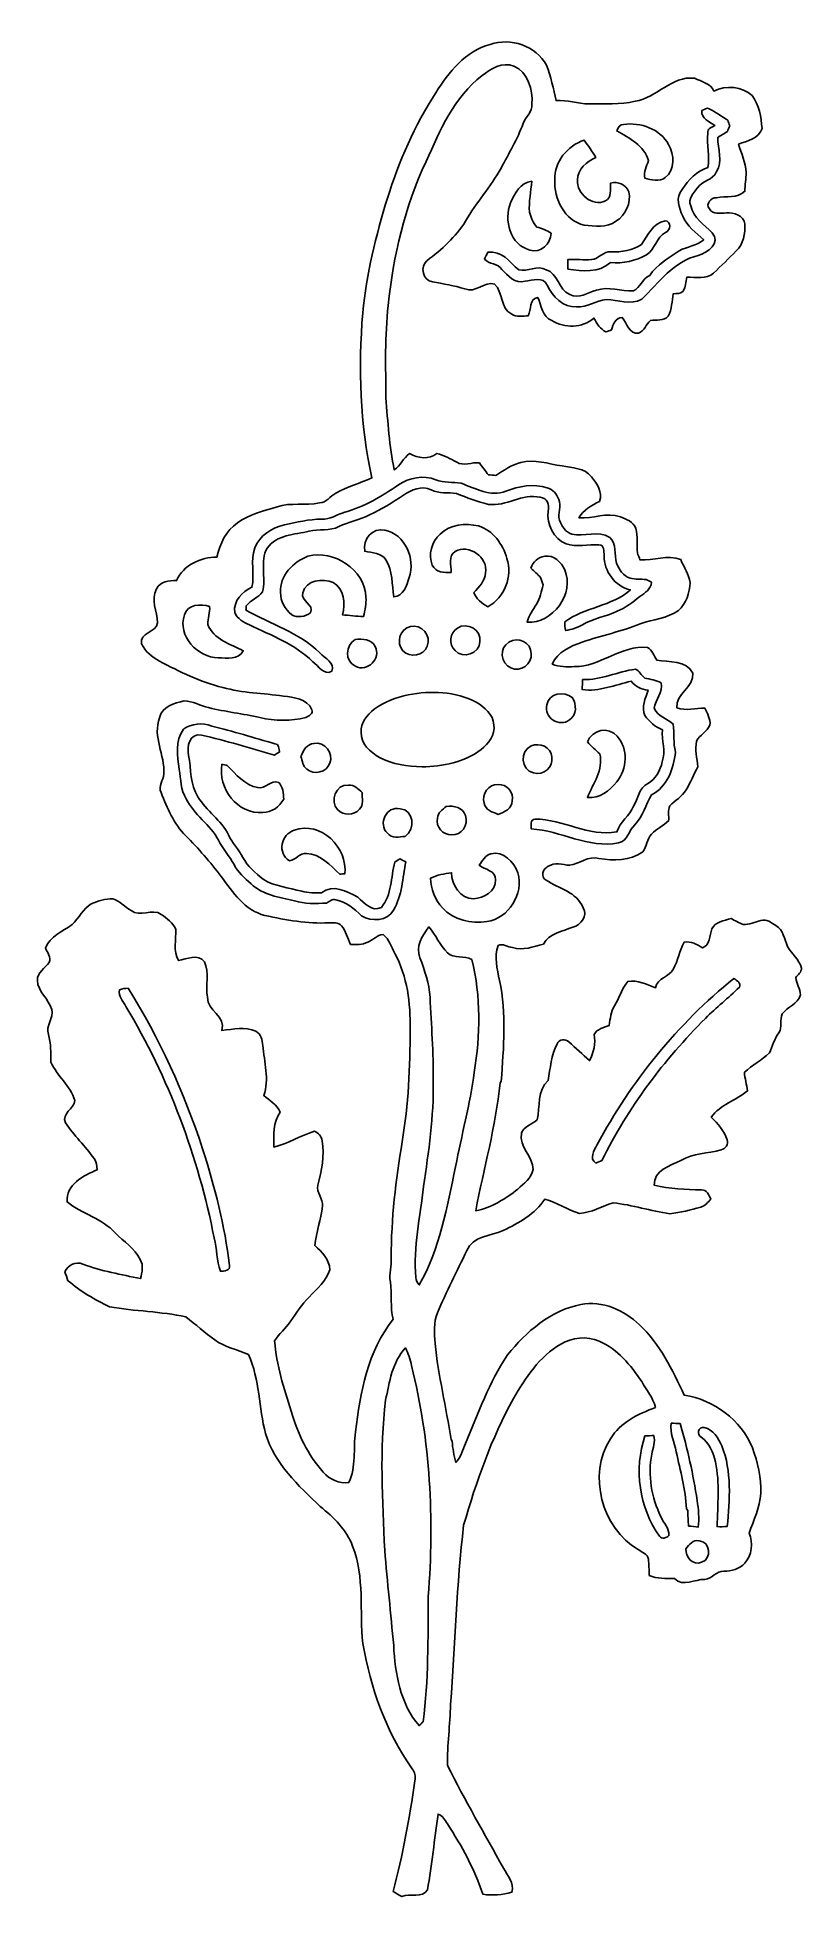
# Model space of a CAD drawing. Header units: centimetres. Extents: x -5.5 to 5.5, y -13.4 to 13.4.
import ezdxf

# ---------------------------------------------------------------- set-up
doc = ezdxf.new("R2010")
doc.units = ezdxf.units.CM
doc.header["$MEASUREMENT"] = 0
doc.layers.add('Camada 1', color=7, linetype='Continuous')

msp = doc.modelspace()

# ---------------------------------------------------------------- linework, layer by layer
at = {"layer": 'Camada 1', "color": 156}
for points, knots in [([(1.04916, 13.26973), (1.3416, 13.3738), (1.71272, 13.25068), (1.85844, 12.97022), (1.85844, 12.97022), (1.92863, 12.809), (1.95333, 12.63227), (1.99672, 12.46258), (1.99672, 12.46258), (2.15652, 12.47845), (2.30857, 12.41248), (2.46803, 12.41813), (2.46803, 12.41813), (2.69027, 12.42271), (2.91711, 12.39943), (3.13548, 12.45446), (3.13548, 12.45446), (3.44416, 12.50208), (3.65619, 12.82135), (3.98709, 12.78501), (3.98709, 12.78501), (4.08693, 12.73598), (4.21286, 12.71129), (4.26544, 12.60051), (4.26544, 12.60051), (4.4383, 12.68552), (4.67042, 12.66684), (4.81471, 12.53525), (4.81471, 12.53525), (4.91808, 12.40296), (4.94383, 12.22551), (4.95652, 12.06252), (4.95652, 12.06252), (4.91208, 11.91683), (4.74379, 11.88332), (4.61856, 11.83886), (4.61856, 11.83886), (4.65912, 11.7034), (4.72122, 11.57252), (4.73039, 11.42929), (4.73039, 11.42929), (4.72651, 11.34004), (4.71275, 11.25113), (4.70958, 11.16153), (4.70958, 11.16153), (4.60199, 11.05429), (4.43864, 11.09591), (4.30318, 11.06592), (4.30318, 11.06592), (4.22592, 11.07581), (4.13878, 10.97667), (4.19981, 10.90859), (4.19981, 10.90859), (4.24956, 10.82004), (4.36138, 10.8465), (4.44465, 10.84862), (4.44465, 10.84862), (4.55083, 10.8585), (4.69477, 10.81299), (4.70992, 10.69057), (4.70992, 10.69057), (4.71699, 10.55369), (4.69053, 10.40165), (4.58716, 10.30287), (4.58716, 10.30287), (4.47852, 10.19633), (4.37127, 10.08838), (4.26013, 9.98466), (4.26013, 9.98466), (4.15536, 9.88942), (4.00295, 9.92963), (3.87526, 9.9254), (3.87526, 9.9254), (3.86079, 9.85837), (3.86221, 9.78323), (3.82164, 9.72502), (3.82164, 9.72502), (3.78741, 9.68057), (3.72709, 9.6961), (3.67946, 9.68762), (3.67946, 9.68762), (3.66112, 9.58038), (3.66289, 9.46538), (3.6082, 9.36766), (3.6082, 9.36766), (3.54824, 9.28934), (3.43746, 9.31862), (3.3528, 9.3038), (3.3528, 9.3038), (3.29282, 9.24489), (3.26248, 9.15634), (3.18169, 9.11965), (3.18169, 9.11965), (3.04977, 9.1059), (3.01308, 9.26324), (2.94781, 9.34578), (2.94781, 9.34578), (2.84833, 9.33979), (2.81834, 9.24947), (2.79364, 9.16798), (2.79364, 9.16798), (2.77354, 9.16057), (2.73368, 9.14611), (2.71392, 9.1387), (2.71392, 9.1387), (2.63136, 9.18104), (2.58092, 9.25759), (2.54105, 9.33838), (2.54105, 9.33838), (2.3696, 9.19233), (2.12302, 9.1888), (1.93462, 9.30451), (1.93462, 9.30451), (1.79599, 9.35495), (1.78647, 9.51865), (1.73284, 9.63541), (1.73284, 9.63541), (1.60548, 9.61354), (1.64324, 9.46043), (1.59597, 9.37083), (1.59597, 9.37083), (1.51729, 9.36978), (1.42769, 9.34366), (1.3589, 9.39411), (1.3589, 9.39411), (1.19062, 9.47632), (1.23754, 9.70844), (1.11371, 9.82662), (1.11371, 9.82662), (0.96378, 9.87354), (0.83538, 9.68728), (0.68474, 9.75677), (0.68474, 9.75677), (0.53269, 9.80545), (0.3757, 9.83262), (0.21836, 9.8566), (0.21836, 9.8566), (0.08361, 9.87601), (0.03598, 10.07886), (0.1397, 10.16282), (0.1397, 10.16282), (0.35172, 10.32262), (0.55421, 10.50501), (0.69673, 10.73114), (0.69673, 10.73114), (0.84561, 10.99925), (1.05833, 11.22503), (1.2065, 11.49385), (1.2065, 11.49385), (1.31762, 11.70446), (1.44003, 11.90978), (1.5233, 12.13343), (1.5233, 12.13343), (1.55751, 12.23115), (1.65981, 12.30277), (1.64889, 12.41424), (1.64889, 12.41424), (1.66582, 12.62097), (1.59419, 12.86933), (1.38888, 12.95858), (1.38888, 12.95858), (1.22449, 13.02278), (1.05692, 12.9226), (0.93203, 12.82206), (0.93203, 12.82206), (0.53374, 12.51267), (0.32385, 12.03924), (0.13017, 11.58804), (0.13017, 11.58804), (-0.18133, 10.94104), (-0.34325, 10.23126), (-0.41592, 9.51971), (-0.41592, 9.51971), (-0.46743, 9.07944), (-0.45261, 8.63564), (-0.44874, 8.19361), (-0.44874, 8.19361), (-0.42262, 7.84647), (-0.40252, 7.49652), (-0.32843, 7.15573), (-0.32843, 7.15573), (-0.23495, 7.21395), (-0.20109, 7.32788), (-0.11077, 7.39034), (-0.11077, 7.39034), (0.01447, 7.32367), (0.1651, 7.29967), (0.28434, 7.39352), (0.28434, 7.39352), (0.38311, 7.36247), (0.47766, 7.31943), (0.56761, 7.26792), (0.56761, 7.26792), (0.6671, 7.20583), (0.78493, 7.27039), (0.89358, 7.25733), (0.89358, 7.25733), (0.93732, 7.19983), (0.98142, 7.14304), (1.02446, 7.08518), (1.02446, 7.08518), (1.05163, 7.08306), (1.10559, 7.07884), (1.13276, 7.07672), (1.13276, 7.07672), (1.24707, 7.14691), (1.35607, 7.23299), (1.48978, 7.26369), (1.48978, 7.26369), (1.68733, 7.31906), (1.88665, 7.23935), (2.0828, 7.21535), (2.0828, 7.21535), (2.22815, 7.18609), (2.40524, 7.18572), (2.50472, 7.05767), (2.50472, 7.05767), (2.5848, 6.96029), (2.66982, 6.83612), (2.62183, 6.70418), (2.62183, 6.70418), (2.51001, 6.64562), (2.38794, 6.58495), (2.3255, 6.46923), (2.3255, 6.46923), (2.52448, 6.45159), (2.72625, 6.5525), (2.92064, 6.48053), (2.92064, 6.48053), (3.00708, 6.44877), (3.1108, 6.41278), (3.14184, 6.31542), (3.14184, 6.31542), (3.175, 6.20112), (3.1563, 6.07942), (3.16512, 5.96194), (3.16512, 5.96194), (3.17429, 5.93724), (3.19298, 5.88822), (3.20216, 5.86386), (3.20216, 5.86386), (3.39865, 5.8487), (3.59621, 5.94571), (3.78741, 5.86705), (3.78741, 5.86705), (3.83645, 5.75875), (3.90031, 5.65467), (3.92394, 5.5372), (3.92394, 5.5372), (3.91018, 5.39255), (3.87314, 5.23451), (3.75673, 5.13715), (3.75673, 5.13715), (3.59587, 5.01896), (3.38807, 5.0119), (3.20674, 4.94276), (3.20674, 4.94276), (2.93511, 4.83517), (2.64795, 4.77555), (2.37172, 4.68241), (2.37172, 4.68241), (2.2031, 4.62314), (2.01789, 4.53743), (1.94027, 4.36562), (1.94027, 4.36562), (2.04045, 4.32364), (2.15018, 4.32611), (2.25672, 4.32893), (2.25672, 4.32893), (2.63065, 4.32752), (2.93229, 4.64255), (3.31152, 4.6034), (3.31152, 4.6034), (3.38067, 4.57234), (3.40184, 4.48274), (3.44275, 4.42277), (3.44275, 4.42277), (3.6195, 4.38962), (3.86644, 4.42806), (3.96416, 4.2365), (3.96416, 4.2365), (3.98568, 4.03965), (3.70804, 3.93381), (3.73308, 3.73839), (3.73308, 3.73839), (3.86362, 3.68793), (4.0019, 3.7352), (4.13666, 3.73203), (4.13666, 3.73203), (4.16701, 3.65441), (4.21922, 3.57716), (4.20758, 3.49003), (4.20758, 3.49003), (4.16489, 3.39653), (4.06259, 3.34856), (4.01637, 3.2579), (4.01637, 3.2579), (3.98921, 3.13548), (4.02271, 3.01271), (4.03436, 2.89102), (4.03436, 2.89102), (3.97862, 2.77953), (3.92711, 2.66559), (3.86503, 2.55763), (3.86503, 2.55763), (3.80824, 2.46133), (3.70699, 2.40736), (3.63078, 2.32938), (3.63078, 2.32938), (3.59833, 2.26306), (3.61984, 2.18334), (3.61456, 2.11172), (3.61456, 2.11172), (3.53447, 2.04576), (3.44346, 1.99424), (3.36832, 1.92263), (3.36832, 1.92263), (3.30022, 1.85173), (3.30234, 1.74166), (3.24167, 1.66758), (3.24167, 1.66758), (3.06175, 1.53704), (2.82292, 1.53563), (2.61231, 1.57373), (2.61231, 1.57373), (2.45957, 1.6143), (2.33398, 1.49613), (2.18968, 1.4746), (2.18968, 1.4746), (2.08774, 1.48201), (1.97696, 1.52223), (1.88419, 1.45979), (1.88419, 1.45979), (1.80516, 1.43191), (1.77095, 1.30668), (1.85242, 1.26223), (1.85242, 1.26223), (2.03446, 1.13805), (2.29588, 1.0922), (2.38512, 0.86501), (2.38512, 0.86501), (2.45426, 0.7507), (2.35374, 0.61348), (2.23908, 0.58349), (2.23908, 0.58349), (2.08597, 0.53021), (1.899, 0.49388), (1.81327, 0.34008), (1.81327, 0.34008), (1.66899, 0.30833), (1.5187, 0.24165), (1.37089, 0.29245), (1.37089, 0.29245), (1.30281, 0.29915), (1.23013, 0.35665), (1.16451, 0.32419), (1.16451, 0.32419), (1.10489, 0.16016), (1.14723, -0.01517), (1.18497, -0.17921), (1.18497, -0.17921), (1.2834, -0.65651), (1.24424, -1.14582), (1.20755, -1.62736), (1.20755, -1.62736), (1.20755, -1.62736), (1.19097, -1.65276), (1.19097, -1.65276), (1.19097, -1.65276), (1.13064, -2.274), (0.95778, -2.87725), (0.84172, -3.48896), (0.84172, -3.48896), (1.06856, -3.44699), (1.26824, -3.31857), (1.44709, -3.17782), (1.44709, -3.17782), (1.53175, -3.09703), (1.64324, -3.02119), (1.66546, -2.89806), (1.66546, -2.89806), (1.67111, -2.7051), (1.45661, -2.5721), (1.49754, -2.37596), (1.49754, -2.37596), (1.53528, -2.27365), (1.65417, -2.25178), (1.72332, -2.18122), (1.72332, -2.18122), (1.76988, -1.99495), (1.72295, -1.76176), (1.88136, -1.61712), (1.88136, -1.61712), (1.91593, -1.44073), (1.92122, -1.25201), (2.01153, -1.0922), (2.01153, -1.0922), (2.03517, -1.02588), (2.13184, -1.01318), (2.17874, -1.0615), (2.17874, -1.0615), (2.27858, -1.15111), (2.37455, -1.24566), (2.4786, -1.33103), (2.4786, -1.33103), (2.53787, -1.21637), (2.56892, -1.08338), (2.54212, -0.95566), (2.54212, -0.95566), (2.58797, -0.87558), (2.68181, -0.85794), (2.76083, -0.82549), (2.76083, -0.82549), (2.77424, -0.72989), (2.78306, -0.62934), (2.83739, -0.54609), (2.83739, -0.54609), (2.90617, -0.43144), (2.9404, -0.29774), (3.02718, -0.19368), (3.02718, -0.19368), (3.17005, -0.1718), (3.29635, -0.24095), (3.42652, -0.28539), (3.42652, -0.28539), (3.44874, -0.14076), (3.62832, -0.13545), (3.68265, -0.0141), (3.68265, -0.0141), (3.74791, 0.10724), (3.77367, 0.24518), (3.83575, 0.36829), (3.83575, 0.36829), (3.93559, 0.39017), (4.01849, 0.33689), (4.10033, 0.28857), (4.10033, 0.28857), (4.20722, 0.32244), (4.20792, 0.46743), (4.23403, 0.5595), (4.23403, 0.5595), (4.28659, 0.6625), (4.41077, 0.67944), (4.51097, 0.71013), (4.51097, 0.71013), (4.56812, 0.68085), (4.62455, 0.64876), (4.68488, 0.62476), (4.68488, 0.62476), (4.77343, 0.61489), (4.85493, 0.66321), (4.93959, 0.68085), (4.93959, 0.68085), (5.02002, 0.70943), (5.09128, 0.64628), (5.15654, 0.60819), (5.15654, 0.60819), (5.26413, 0.54575), (5.27614, 0.41239), (5.32306, 0.30938), (5.32306, 0.30938), (5.38373, 0.20214), (5.4938, 0.12347), (5.52272, -0.00141), (5.52272, -0.00141), (5.52803, -0.05997), (5.47193, -0.09666), (5.44194, -0.1397), (5.44194, -0.1397), (5.45007, -0.22613), (5.50721, -0.30127), (5.50862, -0.38805), (5.50862, -0.38805), (5.47299, -0.51859), (5.32236, -0.5595), (5.24615, -0.66075), (5.24615, -0.66075), (5.20593, -0.74612), (5.25673, -0.85266), (5.19782, -0.93274), (5.19782, -0.93274), (5.13856, -1.022), (5.10117, -1.12218), (5.06552, -1.22237), (5.06552, -1.22237), (4.95299, -1.32432), (4.81753, -1.39805), (4.70429, -1.49965), (4.70429, -1.49965), (4.70887, -1.59032), (4.73779, -1.67745), (4.74839, -1.76776), (4.74839, -1.76776), (4.58257, -1.90394), (4.35292, -1.96532), (4.22733, -2.14595), (4.22733, -2.14595), (4.32118, -2.23872), (4.41571, -2.33997), (4.45523, -2.46909), (4.45523, -2.46909), (4.47993, -2.53471), (4.43123, -2.59503), (4.37056, -2.61513), (4.37056, -2.61513), (4.17724, -2.66805), (3.96628, -2.66347), (3.78882, -2.76684), (3.78882, -2.76684), (3.63114, -2.84127), (3.40077, -2.91007), (3.40676, -3.1242), (3.40676, -3.1242), (3.62973, -3.17287), (3.85974, -3.18628), (4.08763, -3.18947), (4.08763, -3.18947), (4.16277, -3.18593), (4.19169, -3.26531), (4.22098, -3.31998), (4.22098, -3.31998), (4.18007, -3.36727), (4.13843, -3.41911), (4.07528, -3.43605), (4.07528, -3.43605), (3.931, -3.4798), (3.78319, -3.5172), (3.63326, -3.53201), (3.63326, -3.53201), (3.35879, -3.49391), (3.09245, -3.4043), (2.81622, -3.37572), (2.81622, -3.37572), (2.65324, -3.41948), (2.50331, -3.52178), (2.33221, -3.52707), (2.33221, -3.52707), (2.15971, -3.47591), (2.008, -3.37255), (1.83515, -3.32246), (1.83515, -3.32246), (1.69438, -3.53694), (1.4619, -3.66642), (1.23613, -3.77401), (1.23613, -3.77401), (1.05516, -3.85163), (0.8001, -3.85409), (0.71191, -4.06293), (0.71191, -4.06293), (0.57255, -4.36104), (0.41663, -4.65172), (0.2935, -4.95723), (0.2935, -4.95723), (0.23035, -5.09517), (0.25118, -5.25039), (0.25681, -5.39715), (0.25681, -5.39715), (0.30373, -5.86105), (0.41663, -6.31506), (0.48718, -6.77545), (0.48718, -6.77545), (0.48718, -6.77545), (0.502, -6.79874), (0.502, -6.79874), (0.502, -6.79874), (0.51082, -6.90174), (0.52634, -7.00439), (0.5535, -7.10494), (0.5535, -7.10494), (0.63005, -7.03262), (0.65475, -6.92679), (0.69639, -6.83401), (0.69639, -6.83401), (0.87841, -6.40257), (1.0347, -5.95383), (1.2968, -5.56224), (1.2968, -5.56224), (1.56774, -5.22817), (1.9191, -4.92019), (2.35374, -4.83658), (2.35374, -4.83658), (2.66206, -4.77519), (2.97427, -4.91808), (3.19546, -5.12692), (3.19546, -5.12692), (3.49003, -5.40666), (3.66713, -5.77849), (3.83892, -6.13974), (3.83892, -6.13974), (4.26437, -6.20501), (4.65666, -6.49286), (4.81787, -6.89645), (4.81787, -6.89645), (4.89654, -7.10459), (4.94875, -7.32825), (4.93747, -7.55227), (4.93747, -7.55227), (4.92831, -7.75263), (4.83658, -7.93467), (4.77307, -8.12129), (4.77307, -8.12129), (4.83164, -8.26487), (4.814, -8.43526), (4.70992, -8.55486), (4.70992, -8.55486), (4.63515, -8.642), (4.51626, -8.66352), (4.4076, -8.67021), (4.4076, -8.67021), (4.30001, -8.66527), (4.23757, -8.77675), (4.13525, -8.78628), (4.13525, -8.78628), (3.98744, -8.7817), (3.82376, -8.9034), (3.69922, -8.77288), (3.69922, -8.77288), (3.57716, -8.77181), (3.44874, -8.78134), (3.3348, -8.72878), (3.3348, -8.72878), (3.33233, -8.65046), (3.33269, -8.57215), (3.32458, -8.49488), (3.32458, -8.49488), (3.31152, -8.4201), (3.23037, -8.39611), (3.17675, -8.358), (3.17675, -8.358), (2.65112, -8.04827), (2.44756, -7.28451), (2.77741, -6.76556), (2.77741, -6.76556), (2.92028, -6.53133), (3.17816, -6.40961), (3.42547, -6.31613), (3.42547, -6.31613), (3.38878, -6.17819), (3.30059, -6.0639), (3.22721, -5.9443), (3.22721, -5.9443), (3.07057, -5.70971), (2.88149, -5.47722), (2.61549, -5.36363), (2.61549, -5.36363), (2.43804, -5.2853), (2.22778, -5.30859), (2.0634, -5.40702), (2.0634, -5.40702), (1.75718, -5.5827), (1.56069, -5.88963), (1.38499, -6.18559), (1.38499, -6.18559), (1.0661, -6.75852), (0.84912, -7.38152), (0.66781, -8.00946), (0.66781, -8.00946), (0.56585, -8.86354), (0.54327, -9.72502), (0.48048, -10.58228), (0.48048, -10.58228), (0.47412, -10.87508), (0.42862, -11.16824), (0.43602, -11.46033), (0.43602, -11.46033), (0.68686, -11.96057), (0.96731, -12.44635), (1.24037, -12.93495), (1.24037, -12.93495), (1.29575, -13.04395), (1.3977, -13.14944), (1.36102, -13.28173), (1.36102, -13.28173), (1.22555, -13.31982), (1.08374, -13.33183), (0.94438, -13.31241), (0.94438, -13.31241), (0.82515, -12.95188), (0.64099, -12.61745), (0.43461, -12.30029), (0.43461, -12.30029), (0.39792, -12.24633), (0.36829, -12.1793), (0.30056, -12.15989), (0.30056, -12.15989), (0.24835, -12.52185), (0.21132, -12.88661), (0.14887, -13.2468), (0.14887, -13.2468), (0.07301, -13.37627), (-0.10337, -13.28807), (-0.21943, -13.34523), (-0.21943, -13.34523), (-0.26175, -13.32194), (-0.30373, -13.29796), (-0.345, -13.27396), (-0.345, -13.27396), (-0.20672, -12.75009), (-0.11077, -12.21598), (-0.03315, -11.68047), (-0.03315, -11.68047), (-0.01622, -11.61837), (-0.03422, -11.5577), (-0.07231, -11.50866), (-0.07231, -11.50866), (-0.45013, -10.97704), (-0.66957, -10.34732), (-0.78139, -9.70845), (-0.78139, -9.70845), (-0.83078, -9.24348), (-0.75282, -8.75558), (-0.92779, -8.31037), (-0.92779, -8.31037), (-1.01599, -8.07473), (-1.19979, -7.8941), (-1.39242, -7.74064), (-1.39242, -7.74064), (-1.70814, -7.43973), (-2.05176, -7.1247), (-2.17805, -6.6922), (-2.17805, -6.6922), (-2.2807, -6.31895), (-2.26024, -5.91326), (-2.425, -5.55695), (-2.425, -5.55695), (-2.58268, -5.47687), (-2.76754, -5.45535), (-2.90865, -5.34423), (-2.90865, -5.34423), (-3.05647, -5.24651), (-3.1824, -5.12163), (-3.32317, -5.01543), (-3.32317, -5.01543), (-3.68194, -4.93394), (-4.0594, -4.93606), (-4.42207, -4.86903), (-4.42207, -4.86903), (-4.63337, -4.76708), (-4.84082, -4.64714), (-5.01896, -4.49438), (-5.01896, -4.49438), (-5.03378, -4.45099), (-5.04895, -4.40831), (-5.06448, -4.36562), (-5.06448, -4.36562), (-5.0158, -4.27177), (-4.90714, -4.2104), (-4.80377, -4.25696), (-4.80377, -4.25696), (-4.53707, -4.35926), (-4.25414, -4.40548), (-3.97581, -4.46439), (-3.97581, -4.46439), (-3.95746, -4.37444), (-3.92606, -4.27284), (-3.98251, -4.18994), (-3.98251, -4.18994), (-4.06152, -4.02943), (-4.21886, -3.93452), (-4.33882, -3.80858), (-4.33882, -3.80858), (-4.52683, -3.59974), (-4.81646, -3.53589), (-5.03132, -3.36232), (-5.03132, -3.36232), (-5.05495, -3.11538), (-4.79142, -2.98131), (-4.5988, -2.89947), (-4.5988, -2.89947), (-4.60375, -2.84268), (-4.60445, -2.7827), (-4.64502, -2.7379), (-4.64502, -2.7379), (-4.77237, -2.5601), (-4.93182, -2.40665), (-5.056, -2.22637), (-5.056, -2.22637), (-5.11527, -2.08738), (-4.9343, -2.02564), (-4.92019, -1.90394), (-4.92019, -1.90394), (-4.98615, -1.69438), (-5.17735, -1.55292), (-5.26345, -1.35431), (-5.26345, -1.35431), (-5.26732, -1.22025), (-5.25955, -1.08479), (-5.30083, -0.95532), (-5.30083, -0.95532), (-5.34563, -0.82937), (-5.21757, -0.72284), (-5.25251, -0.59655), (-5.25251, -0.59655), (-5.29554, -0.44484), (-5.45287, -0.34361), (-5.45923, -0.17885), (-5.45923, -0.17885), (-5.46135, -0.06419), (-5.34882, -0.00387), (-5.28884, 0.07902), (-5.28884, 0.07902), (-5.25144, 0.15168), (-5.31741, 0.22014), (-5.34212, 0.28504), (-5.34212, 0.28504), (-5.27649, 0.45614), (-5.09729, 0.52492), (-4.95828, 0.6223), (-4.95828, 0.6223), (-4.86056, 0.71542), (-4.80413, 0.85019), (-4.68383, 0.91968), (-4.68383, 0.91968), (-4.58681, 0.96519), (-4.47957, 0.99306), (-4.37232, 0.99377), (-4.37232, 0.99377), (-4.27248, 0.96166), (-4.20263, 0.87524), (-4.11268, 0.82408), (-4.11268, 0.82408), (-3.98497, 0.72319), (-3.80929, 0.86218), (-3.67841, 0.76975), (-3.67841, 0.76975), (-3.59587, 0.71437), (-3.51048, 0.6491), (-3.47062, 0.55491), (-3.47062, 0.55491), (-3.46075, 0.40498), (-3.51225, 0.24553), (-3.43217, 0.10583), (-3.43217, 0.10583), (-3.31294, 0.12488), (-3.14924, 0.21237), (-3.05929, 0.08819), (-3.05929, 0.08819), (-2.98097, -0.0695), (-3.04446, -0.254), (-3.0159, -0.42262), (-3.0159, -0.42262), (-3.01941, -0.61524), (-2.74567, -0.69144), (-2.80704, -0.89958), (-2.80704, -0.89958), (-2.64688, -0.88229), (-2.47261, -0.8375), (-2.31951, -0.91122), (-2.31951, -0.91122), (-2.24296, -0.94684), (-2.22919, -1.03857), (-2.21614, -1.113), (-2.21614, -1.113), (-2.19991, -1.35395), (-2.1216, -1.59737), (-2.20591, -1.83515), (-2.20591, -1.83515), (-2.11983, -1.9057), (-2.01507, -1.96532), (-1.96956, -2.07256), (-1.96956, -2.07256), (-2.07115, -2.22037), (-2.06587, -2.40347), (-2.0588, -2.57457), (-2.0588, -2.57457), (-1.85454, -2.52694), (-1.67745, -2.40805), (-1.47813, -2.34772), (-1.47813, -2.34772), (-1.41887, -2.36855), (-1.37478, -2.42147), (-1.36384, -2.48355), (-1.36384, -2.48355), (-1.32856, -2.69875), (-1.37407, -2.91499), (-1.42662, -3.12313), (-1.42662, -3.12313), (-1.45661, -3.22932), (-1.34479, -3.31505), (-1.36136, -3.42299), (-1.36136, -3.42299), (-1.38465, -3.61385), (-1.44885, -3.79764), (-1.47143, -3.98921), (-1.47143, -3.98921), (-1.37195, -4.08235), (-1.25801, -4.18923), (-1.2573, -4.3367), (-1.2573, -4.3367), (-1.30986, -4.49474), (-1.44003, -4.61081), (-1.55046, -4.73039), (-1.55046, -4.73039), (-1.66088, -4.8327), (-1.73848, -4.96217), (-1.82386, -5.08458), (-1.82386, -5.08458), (-1.89089, -5.18266), (-1.98578, -5.2578), (-2.04893, -5.35869), (-2.04893, -5.35869), (-2.02318, -5.70652), (-1.91557, -6.04026), (-1.81186, -6.37117), (-1.81186, -6.37117), (-1.71944, -6.69008), (-1.57056, -6.99698), (-1.35042, -7.24746), (-1.35042, -7.24746), (-1.25801, -7.35117), (-1.12323, -7.41186), (-0.98319, -7.39422), (-0.98319, -7.39422), (-0.87277, -7.16845), (-0.9218, -6.90879), (-0.88582, -6.66784), (-0.88582, -6.66784), (-0.82196, -6.102), (-0.70979, -5.50686), (-0.34642, -5.04966), (-0.34642, -5.04966), (-0.39263, -4.87432), (-0.35665, -4.69089), (-0.38559, -4.51343), (-0.38559, -4.51343), (-0.40852, -4.39666), (-0.36617, -4.28059), (-0.37287, -4.16348), (-0.37287, -4.16348), (-0.37535, -3.60469), (-0.30514, -3.04835), (-0.21519, -2.49765), (-0.21519, -2.49765), (-0.12593, -1.96427), (-0.10125, -1.42205), (-0.10125, -0.88229), (-0.10125, -0.88229), (-0.09489, -0.5087), (-0.14181, -0.12522), (-0.31996, 0.20849), (-0.31996, 0.20849), (-0.37253, 0.29915), (-0.40252, 0.41521), (-0.48965, 0.478), (-0.48965, 0.478), (-0.5736, 0.47378), (-0.63465, 0.40181), (-0.71049, 0.37217), (-0.71049, 0.37217), (-0.78634, 0.32843), (-0.87488, 0.33689), (-0.95815, 0.3376), (-0.95815, 0.3376), (-1.00083, 0.42721), (-1.02446, 0.52846), (-1.08761, 0.60642), (-1.08761, 0.60642), (-1.13454, 0.65722), (-1.20614, 0.64947), (-1.26824, 0.64876), (-1.26824, 0.64876), (-1.57833, 0.63005), (-1.88736, 0.68862), (-2.18934, 0.75352), (-2.18934, 0.75352), (-2.47826, 0.8262), (-2.64936, 1.08866), (-2.81693, 1.31268), (-2.81693, 1.31268), (-2.97497, 1.51799), (-3.14184, 1.71696), (-3.32705, 1.89864), (-3.32705, 1.89864), (-3.49778, 2.07044), (-3.59304, 2.29763), (-3.68017, 2.51953), (-3.68017, 2.51953), (-3.7285, 2.6102), (-3.64983, 2.69628), (-3.64137, 2.78623), (-3.64137, 2.78623), (-3.62303, 3.06), (-3.80824, 3.32246), (-3.70311, 3.5955), (-3.70311, 3.5955), (-3.66535, 3.75673), (-3.49003, 3.80576), (-3.34963, 3.83857), (-3.34963, 3.83857), (-3.22721, 3.83187), (-3.11714, 3.76943), (-2.99895, 3.74049), (-2.99895, 3.74049), (-2.75519, 3.68158), (-2.50542, 3.653), (-2.26094, 3.59692), (-2.26094, 3.59692), (-2.04364, 3.54858), (-1.81645, 3.54436), (-1.59985, 3.59657), (-1.59985, 3.59657), (-1.55928, 3.6195), (-1.48802, 3.65266), (-1.51341, 3.71052), (-1.51341, 3.71052), (-1.57797, 3.86997), (-1.77517, 3.8862), (-1.92263, 3.9056), (-1.92263, 3.9056), (-2.21333, 3.94935), (-2.51071, 3.94864), (-2.79541, 4.03048), (-2.79541, 4.03048), (-3.11714, 4.10598), (-3.41312, 4.25591), (-3.70346, 4.40901), (-3.70346, 4.40901), (-3.80858, 4.46722), (-3.913, 4.54377), (-3.96134, 4.65737), (-3.96134, 4.65737), (-3.99803, 4.81929), (-3.74967, 4.81117), (-3.73062, 4.96076), (-3.73062, 4.96076), (-3.73698, 5.12268), (-3.83329, 5.29025), (-3.7465, 5.44617), (-3.7465, 5.44617), (-3.69922, 5.55837), (-3.56234, 5.56331), (-3.45863, 5.56648), (-3.45863, 5.56648), (-3.36196, 5.79013), (-3.11043, 5.90091), (-2.8776, 5.90408), (-2.8776, 5.90408), (-2.8342, 6.09247), (-2.75025, 6.28402), (-2.58304, 6.39409), (-2.58304, 6.39409), (-2.41618, 6.51932), (-2.20909, 6.56449), (-2.01365, 6.62586), (-2.01365, 6.62586), (-1.8168, 6.695), (-1.60408, 6.63397), (-1.40334, 6.68406), (-1.40334, 6.68406), (-1.30245, 6.68197), (-1.25236, 6.78215), (-1.17016, 6.82237), (-1.17016, 6.82237), (-1.004, 6.9102), (-0.82408, 6.96736), (-0.65122, 7.04003), (-0.65122, 7.04003), (-0.8202, 7.81755), (-0.84525, 8.62188), (-0.78351, 9.41351), (-0.78351, 9.41351), (-0.72602, 9.97373), (-0.59407, 10.52442), (-0.42757, 11.0617), (-0.42757, 11.0617), (-0.26, 11.59191), (-0.03422, 12.10556), (0.2667, 12.57405), (0.2667, 12.57405), (0.45154, 12.87285), (0.69568, 13.17307), (1.04916, 13.26973)], [0, 0, 0, 0, 0.00371747, 0.00371747, 0.00371747, 0.00371747, 0.00743494, 0.00743494, 0.00743494, 0.00743494, 0.01115242, 0.01115242, 0.01115242, 0.01115242, 0.01486989, 0.01486989, 0.01486989, 0.01486989, 0.01858736, 0.01858736, 0.01858736, 0.01858736, 0.02230483, 0.02230483, 0.02230483, 0.02230483, 0.0260223, 0.0260223, 0.0260223, 0.0260223, 0.02973978, 0.02973978, 0.02973978, 0.02973978, 0.03345725, 0.03345725, 0.03345725, 0.03345725, 0.03717472, 0.03717472, 0.03717472, 0.03717472, 0.04089219, 0.04089219, 0.04089219, 0.04089219, 0.04460967, 0.04460967, 0.04460967, 0.04460967, 0.04832714, 0.04832714, 0.04832714, 0.04832714, 0.05204461, 0.05204461, 0.05204461, 0.05204461, 0.05576208, 0.05576208, 0.05576208, 0.05576208, 0.05947955, 0.05947955, 0.05947955, 0.05947955, 0.06319703, 0.06319703, 0.06319703, 0.06319703, 0.0669145, 0.0669145, 0.0669145, 0.0669145, 0.07063197, 0.07063197, 0.07063197, 0.07063197, 0.07434944, 0.07434944, 0.07434944, 0.07434944, 0.07806691, 0.07806691, 0.07806691, 0.07806691, 0.08178439, 0.08178439, 0.08178439, 0.08178439, 0.08550186, 0.08550186, 0.08550186, 0.08550186, 0.08921933, 0.08921933, 0.08921933, 0.08921933, 0.0929368, 0.0929368, 0.0929368, 0.0929368, 0.09665428, 0.09665428, 0.09665428, 0.09665428, 0.10037175, 0.10037175, 0.10037175, 0.10037175, 0.10408922, 0.10408922, 0.10408922, 0.10408922, 0.10780669, 0.10780669, 0.10780669, 0.10780669, 0.11152416, 0.11152416, 0.11152416, 0.11152416, 0.11524164, 0.11524164, 0.11524164, 0.11524164, 0.11895911, 0.11895911, 0.11895911, 0.11895911, 0.12267658, 0.12267658, 0.12267658, 0.12267658, 0.12639405, 0.12639405, 0.12639405, 0.12639405, 0.13011152, 0.13011152, 0.13011152, 0.13011152, 0.133829, 0.133829, 0.133829, 0.133829, 0.13754647, 0.13754647, 0.13754647, 0.13754647, 0.14126394, 0.14126394, 0.14126394, 0.14126394, 0.14498141, 0.14498141, 0.14498141, 0.14498141, 0.14869888, 0.14869888, 0.14869888, 0.14869888, 0.15241636, 0.15241636, 0.15241636, 0.15241636, 0.15613383, 0.15613383, 0.15613383, 0.15613383, 0.1598513, 0.1598513, 0.1598513, 0.1598513, 0.16356877, 0.16356877, 0.16356877, 0.16356877, 0.16728625, 0.16728625, 0.16728625, 0.16728625, 0.17100372, 0.17100372, 0.17100372, 0.17100372, 0.17472119, 0.17472119, 0.17472119, 0.17472119, 0.17843866, 0.17843866, 0.17843866, 0.17843866, 0.18215613, 0.18215613, 0.18215613, 0.18215613, 0.18587361, 0.18587361, 0.18587361, 0.18587361, 0.18959108, 0.18959108, 0.18959108, 0.18959108, 0.19330855, 0.19330855, 0.19330855, 0.19330855, 0.19702602, 0.19702602, 0.19702602, 0.19702602, 0.20074349, 0.20074349, 0.20074349, 0.20074349, 0.20446097, 0.20446097, 0.20446097, 0.20446097, 0.20817844, 0.20817844, 0.20817844, 0.20817844, 0.21189591, 0.21189591, 0.21189591, 0.21189591, 0.21561338, 0.21561338, 0.21561338, 0.21561338, 0.21933086, 0.21933086, 0.21933086, 0.21933086, 0.22304833, 0.22304833, 0.22304833, 0.22304833, 0.2267658, 0.2267658, 0.2267658, 0.2267658, 0.23048327, 0.23048327, 0.23048327, 0.23048327, 0.23420074, 0.23420074, 0.23420074, 0.23420074, 0.23791822, 0.23791822, 0.23791822, 0.23791822, 0.24163569, 0.24163569, 0.24163569, 0.24163569, 0.24535316, 0.24535316, 0.24535316, 0.24535316, 0.24907063, 0.24907063, 0.24907063, 0.24907063, 0.2527881, 0.2527881, 0.2527881, 0.2527881, 0.25650558, 0.25650558, 0.25650558, 0.25650558, 0.26022305, 0.26022305, 0.26022305, 0.26022305, 0.26394052, 0.26394052, 0.26394052, 0.26394052, 0.26765799, 0.26765799, 0.26765799, 0.26765799, 0.27137546, 0.27137546, 0.27137546, 0.27137546, 0.27509294, 0.27509294, 0.27509294, 0.27509294, 0.27881041, 0.27881041, 0.27881041, 0.27881041, 0.28252788, 0.28252788, 0.28252788, 0.28252788, 0.28624535, 0.28624535, 0.28624535, 0.28624535, 0.28996283, 0.28996283, 0.28996283, 0.28996283, 0.2936803, 0.2936803, 0.2936803, 0.2936803, 0.29739777, 0.29739777, 0.29739777, 0.29739777, 0.30111524, 0.30111524, 0.30111524, 0.30111524, 0.30483271, 0.30483271, 0.30483271, 0.30483271, 0.30855019, 0.30855019, 0.30855019, 0.30855019, 0.31226766, 0.31226766, 0.31226766, 0.31226766, 0.31598513, 0.31598513, 0.31598513, 0.31598513, 0.3197026, 0.3197026, 0.3197026, 0.3197026, 0.32342007, 0.32342007, 0.32342007, 0.32342007, 0.32713755, 0.32713755, 0.32713755, 0.32713755, 0.33085502, 0.33085502, 0.33085502, 0.33085502, 0.33457249, 0.33457249, 0.33457249, 0.33457249, 0.33828996, 0.33828996, 0.33828996, 0.33828996, 0.34200743, 0.34200743, 0.34200743, 0.34200743, 0.34572491, 0.34572491, 0.34572491, 0.34572491, 0.34944238, 0.34944238, 0.34944238, 0.34944238, 0.35315985, 0.35315985, 0.35315985, 0.35315985, 0.35687732, 0.35687732, 0.35687732, 0.35687732, 0.3605948, 0.3605948, 0.3605948, 0.3605948, 0.36431227, 0.36431227, 0.36431227, 0.36431227, 0.36802974, 0.36802974, 0.36802974, 0.36802974, 0.37174721, 0.37174721, 0.37174721, 0.37174721, 0.37546468, 0.37546468, 0.37546468, 0.37546468, 0.37918216, 0.37918216, 0.37918216, 0.37918216, 0.38289963, 0.38289963, 0.38289963, 0.38289963, 0.3866171, 0.3866171, 0.3866171, 0.3866171, 0.39033457, 0.39033457, 0.39033457, 0.39033457, 0.39405204, 0.39405204, 0.39405204, 0.39405204, 0.39776952, 0.39776952, 0.39776952, 0.39776952, 0.40148699, 0.40148699, 0.40148699, 0.40148699, 0.40520446, 0.40520446, 0.40520446, 0.40520446, 0.40892193, 0.40892193, 0.40892193, 0.40892193, 0.41263941, 0.41263941, 0.41263941, 0.41263941, 0.41635688, 0.41635688, 0.41635688, 0.41635688, 0.42007435, 0.42007435, 0.42007435, 0.42007435, 0.42379182, 0.42379182, 0.42379182, 0.42379182, 0.42750929, 0.42750929, 0.42750929, 0.42750929, 0.43122677, 0.43122677, 0.43122677, 0.43122677, 0.43494424, 0.43494424, 0.43494424, 0.43494424, 0.43866171, 0.43866171, 0.43866171, 0.43866171, 0.44237918, 0.44237918, 0.44237918, 0.44237918, 0.44609665, 0.44609665, 0.44609665, 0.44609665, 0.44981413, 0.44981413, 0.44981413, 0.44981413, 0.4535316, 0.4535316, 0.4535316, 0.4535316, 0.45724907, 0.45724907, 0.45724907, 0.45724907, 0.46096654, 0.46096654, 0.46096654, 0.46096654, 0.46468401, 0.46468401, 0.46468401, 0.46468401, 0.46840149, 0.46840149, 0.46840149, 0.46840149, 0.47211896, 0.47211896, 0.47211896, 0.47211896, 0.47583643, 0.47583643, 0.47583643, 0.47583643, 0.4795539, 0.4795539, 0.4795539, 0.4795539, 0.48327138, 0.48327138, 0.48327138, 0.48327138, 0.48698885, 0.48698885, 0.48698885, 0.48698885, 0.49070632, 0.49070632, 0.49070632, 0.49070632, 0.49442379, 0.49442379, 0.49442379, 0.49442379, 0.49814126, 0.49814126, 0.49814126, 0.49814126, 0.50185874, 0.50185874, 0.50185874, 0.50185874, 0.50557621, 0.50557621, 0.50557621, 0.50557621, 0.50929368, 0.50929368, 0.50929368, 0.50929368, 0.51301115, 0.51301115, 0.51301115, 0.51301115, 0.51672862, 0.51672862, 0.51672862, 0.51672862, 0.5204461, 0.5204461, 0.5204461, 0.5204461, 0.52416357, 0.52416357, 0.52416357, 0.52416357, 0.52788104, 0.52788104, 0.52788104, 0.52788104, 0.53159851, 0.53159851, 0.53159851, 0.53159851, 0.53531599, 0.53531599, 0.53531599, 0.53531599, 0.53903346, 0.53903346, 0.53903346, 0.53903346, 0.54275093, 0.54275093, 0.54275093, 0.54275093, 0.5464684, 0.5464684, 0.5464684, 0.5464684, 0.55018587, 0.55018587, 0.55018587, 0.55018587, 0.55390335, 0.55390335, 0.55390335, 0.55390335, 0.55762082, 0.55762082, 0.55762082, 0.55762082, 0.56133829, 0.56133829, 0.56133829, 0.56133829, 0.56505576, 0.56505576, 0.56505576, 0.56505576, 0.56877323, 0.56877323, 0.56877323, 0.56877323, 0.57249071, 0.57249071, 0.57249071, 0.57249071, 0.57620818, 0.57620818, 0.57620818, 0.57620818, 0.57992565, 0.57992565, 0.57992565, 0.57992565, 0.58364312, 0.58364312, 0.58364312, 0.58364312, 0.58736059, 0.58736059, 0.58736059, 0.58736059, 0.59107807, 0.59107807, 0.59107807, 0.59107807, 0.59479554, 0.59479554, 0.59479554, 0.59479554, 0.59851301, 0.59851301, 0.59851301, 0.59851301, 0.60223048, 0.60223048, 0.60223048, 0.60223048, 0.60594796, 0.60594796, 0.60594796, 0.60594796, 0.60966543, 0.60966543, 0.60966543, 0.60966543, 0.6133829, 0.6133829, 0.6133829, 0.6133829, 0.61710037, 0.61710037, 0.61710037, 0.61710037, 0.62081784, 0.62081784, 0.62081784, 0.62081784, 0.62453532, 0.62453532, 0.62453532, 0.62453532, 0.62825279, 0.62825279, 0.62825279, 0.62825279, 0.63197026, 0.63197026, 0.63197026, 0.63197026, 0.63568773, 0.63568773, 0.63568773, 0.63568773, 0.6394052, 0.6394052, 0.6394052, 0.6394052, 0.64312268, 0.64312268, 0.64312268, 0.64312268, 0.64684015, 0.64684015, 0.64684015, 0.64684015, 0.65055762, 0.65055762, 0.65055762, 0.65055762, 0.65427509, 0.65427509, 0.65427509, 0.65427509, 0.65799257, 0.65799257, 0.65799257, 0.65799257, 0.66171004, 0.66171004, 0.66171004, 0.66171004, 0.66542751, 0.66542751, 0.66542751, 0.66542751, 0.66914498, 0.66914498, 0.66914498, 0.66914498, 0.67286245, 0.67286245, 0.67286245, 0.67286245, 0.67657993, 0.67657993, 0.67657993, 0.67657993, 0.6802974, 0.6802974, 0.6802974, 0.6802974, 0.68401487, 0.68401487, 0.68401487, 0.68401487, 0.68773234, 0.68773234, 0.68773234, 0.68773234, 0.69144981, 0.69144981, 0.69144981, 0.69144981, 0.69516729, 0.69516729, 0.69516729, 0.69516729, 0.69888476, 0.69888476, 0.69888476, 0.69888476, 0.70260223, 0.70260223, 0.70260223, 0.70260223, 0.7063197, 0.7063197, 0.7063197, 0.7063197, 0.71003717, 0.71003717, 0.71003717, 0.71003717, 0.71375465, 0.71375465, 0.71375465, 0.71375465, 0.71747212, 0.71747212, 0.71747212, 0.71747212, 0.72118959, 0.72118959, 0.72118959, 0.72118959, 0.72490706, 0.72490706, 0.72490706, 0.72490706, 0.72862454, 0.72862454, 0.72862454, 0.72862454, 0.73234201, 0.73234201, 0.73234201, 0.73234201, 0.73605948, 0.73605948, 0.73605948, 0.73605948, 0.73977695, 0.73977695, 0.73977695, 0.73977695, 0.74349442, 0.74349442, 0.74349442, 0.74349442, 0.7472119, 0.7472119, 0.7472119, 0.7472119, 0.75092937, 0.75092937, 0.75092937, 0.75092937, 0.75464684, 0.75464684, 0.75464684, 0.75464684, 0.75836431, 0.75836431, 0.75836431, 0.75836431, 0.76208178, 0.76208178, 0.76208178, 0.76208178, 0.76579926, 0.76579926, 0.76579926, 0.76579926, 0.76951673, 0.76951673, 0.76951673, 0.76951673, 0.7732342, 0.7732342, 0.7732342, 0.7732342, 0.77695167, 0.77695167, 0.77695167, 0.77695167, 0.78066914, 0.78066914, 0.78066914, 0.78066914, 0.78438662, 0.78438662, 0.78438662, 0.78438662, 0.78810409, 0.78810409, 0.78810409, 0.78810409, 0.79182156, 0.79182156, 0.79182156, 0.79182156, 0.79553903, 0.79553903, 0.79553903, 0.79553903, 0.79925651, 0.79925651, 0.79925651, 0.79925651, 0.80297398, 0.80297398, 0.80297398, 0.80297398, 0.80669145, 0.80669145, 0.80669145, 0.80669145, 0.81040892, 0.81040892, 0.81040892, 0.81040892, 0.81412639, 0.81412639, 0.81412639, 0.81412639, 0.81784387, 0.81784387, 0.81784387, 0.81784387, 0.82156134, 0.82156134, 0.82156134, 0.82156134, 0.82527881, 0.82527881, 0.82527881, 0.82527881, 0.82899628, 0.82899628, 0.82899628, 0.82899628, 0.83271375, 0.83271375, 0.83271375, 0.83271375, 0.83643123, 0.83643123, 0.83643123, 0.83643123, 0.8401487, 0.8401487, 0.8401487, 0.8401487, 0.84386617, 0.84386617, 0.84386617, 0.84386617, 0.84758364, 0.84758364, 0.84758364, 0.84758364, 0.85130112, 0.85130112, 0.85130112, 0.85130112, 0.85501859, 0.85501859, 0.85501859, 0.85501859, 0.85873606, 0.85873606, 0.85873606, 0.85873606, 0.86245353, 0.86245353, 0.86245353, 0.86245353, 0.866171, 0.866171, 0.866171, 0.866171, 0.86988848, 0.86988848, 0.86988848, 0.86988848, 0.87360595, 0.87360595, 0.87360595, 0.87360595, 0.87732342, 0.87732342, 0.87732342, 0.87732342, 0.88104089, 0.88104089, 0.88104089, 0.88104089, 0.88475836, 0.88475836, 0.88475836, 0.88475836, 0.88847584, 0.88847584, 0.88847584, 0.88847584, 0.89219331, 0.89219331, 0.89219331, 0.89219331, 0.89591078, 0.89591078, 0.89591078, 0.89591078, 0.89962825, 0.89962825, 0.89962825, 0.89962825, 0.90334572, 0.90334572, 0.90334572, 0.90334572, 0.9070632, 0.9070632, 0.9070632, 0.9070632, 0.91078067, 0.91078067, 0.91078067, 0.91078067, 0.91449814, 0.91449814, 0.91449814, 0.91449814, 0.91821561, 0.91821561, 0.91821561, 0.91821561, 0.92193309, 0.92193309, 0.92193309, 0.92193309, 0.92565056, 0.92565056, 0.92565056, 0.92565056, 0.92936803, 0.92936803, 0.92936803, 0.92936803, 0.9330855, 0.9330855, 0.9330855, 0.9330855, 0.93680297, 0.93680297, 0.93680297, 0.93680297, 0.94052045, 0.94052045, 0.94052045, 0.94052045, 0.94423792, 0.94423792, 0.94423792, 0.94423792, 0.94795539, 0.94795539, 0.94795539, 0.94795539, 0.95167286, 0.95167286, 0.95167286, 0.95167286, 0.95539033, 0.95539033, 0.95539033, 0.95539033, 0.95910781, 0.95910781, 0.95910781, 0.95910781, 0.96282528, 0.96282528, 0.96282528, 0.96282528, 0.96654275, 0.96654275, 0.96654275, 0.96654275, 0.97026022, 0.97026022, 0.97026022, 0.97026022, 0.9739777, 0.9739777, 0.9739777, 0.9739777, 0.97769517, 0.97769517, 0.97769517, 0.97769517, 0.98141264, 0.98141264, 0.98141264, 0.98141264, 0.98513011, 0.98513011, 0.98513011, 0.98513011, 0.98884758, 0.98884758, 0.98884758, 0.98884758, 0.99256506, 0.99256506, 0.99256506, 0.99256506, 1, 1, 1, 1]), ([(4.08939, 12.319), (4.08939, 12.319), (4.08939, 12.319), (4.08939, 12.319), (4.08939, 12.319), (4.08128, 12.20082), (4.19946, 12.1613), (4.27955, 12.10521), (4.27955, 12.10521), (4.2365, 12.08051), (4.1656, 12.06323), (4.17724, 11.99691), (4.17724, 11.99691), (4.15995, 11.83145), (4.20441, 11.66529), (4.179, 11.49984), (4.179, 11.49984), (4.01601, 11.44834), (3.89748, 11.32381), (3.80717, 11.18411), (3.80717, 11.18411), (3.71264, 11.07474), (3.75954, 10.91847), (3.81776, 10.80311), (3.81776, 10.80311), (3.87879, 10.65988), (4.00295, 10.56004), (4.11938, 10.46339), (4.11938, 10.46339), (4.01567, 10.38013), (3.88126, 10.36214), (3.76449, 10.30675), (3.76449, 10.30675), (3.61244, 10.20162), (3.44628, 10.10778), (3.34291, 9.94868), (3.34291, 9.94868), (3.23249, 9.90987), (3.20922, 9.7737), (3.1069, 9.7289), (3.1069, 9.7289), (2.93088, 9.71408), (2.75201, 9.80016), (2.57774, 9.73913), (2.57774, 9.73913), (2.45321, 9.70455), (2.32197, 9.60684), (2.1918, 9.67809), (2.1918, 9.67809), (2.026, 9.74407), (2.02847, 9.98325), (1.85242, 10.03265), (1.85242, 10.03265), (1.72473, 10.1039), (1.58784, 9.99771), (1.45873, 10.03194), (1.45873, 10.03194), (1.32927, 10.14448), (1.21391, 10.31275), (1.01599, 10.28453), (1.01599, 10.28453), (1.00365, 10.25983), (0.97895, 10.21044), (0.96697, 10.1861), (0.96697, 10.1861), (1.03611, 10.11202), (1.15605, 10.12331), (1.21673, 10.03829), (1.21673, 10.03829), (1.3021, 9.94515), (1.40864, 9.82909), (1.5501, 9.86648), (1.5501, 9.86648), (1.65522, 9.8813), (1.81292, 9.94198), (1.86796, 9.80934), (1.86796, 9.80934), (1.94522, 9.64459), (2.09549, 9.48901), (2.29164, 9.50066), (2.29164, 9.50066), (2.44369, 9.48654), (2.56998, 9.59097), (2.71744, 9.60402), (2.71744, 9.60402), (2.88607, 9.60225), (3.07057, 9.519), (3.22896, 9.60861), (3.22896, 9.60861), (3.47203, 9.84778), (3.69076, 10.154), (4.04071, 10.23796), (4.04071, 10.23796), (4.17159, 10.27535), (4.36845, 10.41823), (4.24144, 10.56428), (4.24144, 10.56428), (4.12184, 10.67787), (3.97333, 10.77877), (3.93206, 10.94986), (3.93206, 10.94986), (3.8862, 11.05252), (3.97262, 11.13683), (4.03014, 11.21057), (4.03014, 11.21057), (4.09751, 11.31287), (4.24956, 11.31887), (4.29894, 11.43705), (4.29894, 11.43705), (4.40019, 11.58804), (4.3187, 11.7683), (4.32045, 11.93411), (4.32045, 11.93411), (4.36667, 11.96199), (4.41254, 11.98986), (4.45876, 12.01807), (4.45876, 12.01807), (4.46758, 12.03818), (4.48451, 12.0791), (4.49333, 12.09957), (4.49333, 12.09957), (4.48592, 12.12003), (4.47111, 12.1606), (4.46369, 12.18106), (4.46369, 12.18106), (4.37479, 12.23573), (4.29048, 12.29747), (4.19876, 12.34651), (4.19876, 12.34651), (4.16102, 12.3712), (4.12467, 12.32852), (4.08939, 12.319)], [0, 0, 0, 0, 0.02941176, 0.02941176, 0.02941176, 0.02941176, 0.05882353, 0.05882353, 0.05882353, 0.05882353, 0.08823529, 0.08823529, 0.08823529, 0.08823529, 0.11764706, 0.11764706, 0.11764706, 0.11764706, 0.14705882, 0.14705882, 0.14705882, 0.14705882, 0.17647059, 0.17647059, 0.17647059, 0.17647059, 0.20588235, 0.20588235, 0.20588235, 0.20588235, 0.23529412, 0.23529412, 0.23529412, 0.23529412, 0.26470588, 0.26470588, 0.26470588, 0.26470588, 0.29411765, 0.29411765, 0.29411765, 0.29411765, 0.32352941, 0.32352941, 0.32352941, 0.32352941, 0.35294118, 0.35294118, 0.35294118, 0.35294118, 0.38235294, 0.38235294, 0.38235294, 0.38235294, 0.41176471, 0.41176471, 0.41176471, 0.41176471, 0.44117647, 0.44117647, 0.44117647, 0.44117647, 0.47058824, 0.47058824, 0.47058824, 0.47058824, 0.5, 0.5, 0.5, 0.5, 0.52941176, 0.52941176, 0.52941176, 0.52941176, 0.55882353, 0.55882353, 0.55882353, 0.55882353, 0.58823529, 0.58823529, 0.58823529, 0.58823529, 0.61764706, 0.61764706, 0.61764706, 0.61764706, 0.64705882, 0.64705882, 0.64705882, 0.64705882, 0.67647059, 0.67647059, 0.67647059, 0.67647059, 0.70588235, 0.70588235, 0.70588235, 0.70588235, 0.73529412, 0.73529412, 0.73529412, 0.73529412, 0.76470588, 0.76470588, 0.76470588, 0.76470588, 0.79411765, 0.79411765, 0.79411765, 0.79411765, 0.82352941, 0.82352941, 0.82352941, 0.82352941, 0.85294118, 0.85294118, 0.85294118, 0.85294118, 0.88235294, 0.88235294, 0.88235294, 0.88235294, 0.91176471, 0.91176471, 0.91176471, 0.91176471, 0.94117647, 0.94117647, 0.94117647, 0.94117647, 1, 1, 1, 1]), ([(2.86807, 12.0276), (2.86807, 12.0276), (2.86807, 12.0276), (2.86807, 12.0276), (2.86807, 12.0276), (3.05152, 11.92812), (3.25861, 11.81276), (3.32668, 11.60073), (3.32668, 11.60073), (3.29352, 11.52136), (3.2579, 11.43917), (3.27025, 11.35062), (3.27025, 11.35062), (3.36515, 11.32381), (3.47732, 11.2903), (3.56481, 11.35661), (3.56481, 11.35661), (3.70945, 11.46739), (3.69851, 11.68858), (3.61209, 11.83251), (3.61209, 11.83251), (3.49144, 12.05934), (3.20993, 12.15248), (2.9665, 12.12144), (2.9665, 12.12144), (2.91182, 12.12355), (2.88325, 12.07205), (2.86807, 12.0276)], [0, 0, 0, 0, 0.125, 0.125, 0.125, 0.125, 0.25, 0.25, 0.25, 0.25, 0.375, 0.375, 0.375, 0.375, 0.5, 0.5, 0.5, 0.5, 0.625, 0.625, 0.625, 0.625, 0.75, 0.75, 0.75, 0.75, 1, 1, 1, 1]), ([(1.9766, 11.32557), (1.9766, 11.32557), (1.9766, 11.32557), (1.9766, 11.32557), (1.9766, 11.32557), (1.96427, 11.05182), (2.11596, 10.74173), (2.39923, 10.67258), (2.39923, 10.67258), (2.55093, 10.65705), (2.72486, 10.63554), (2.8575, 10.72902), (2.8575, 10.72902), (2.99295, 10.81863), (3.07974, 10.99219), (3.04411, 11.15447), (3.04411, 11.15447), (2.99578, 11.25537), (2.88748, 11.30758), (2.77883, 11.2783), (2.77883, 11.2783), (2.76895, 11.19116), (2.80387, 11.0684), (2.70581, 11.02183), (2.70581, 11.02183), (2.51848, 10.93223), (2.28669, 11.1266), (2.30433, 11.32416), (2.30433, 11.32416), (2.30716, 11.47586), (2.43557, 11.5891), (2.56645, 11.64413), (2.56645, 11.64413), (2.516, 11.73162), (2.45957, 11.81522), (2.39923, 11.89566), (2.39923, 11.89566), (2.16146, 11.81522), (1.96708, 11.5838), (1.9766, 11.32557)], [0, 0, 0, 0, 0.09090909, 0.09090909, 0.09090909, 0.09090909, 0.18181818, 0.18181818, 0.18181818, 0.18181818, 0.27272727, 0.27272727, 0.27272727, 0.27272727, 0.36363636, 0.36363636, 0.36363636, 0.36363636, 0.45454545, 0.45454545, 0.45454545, 0.45454545, 0.54545455, 0.54545455, 0.54545455, 0.54545455, 0.63636364, 0.63636364, 0.63636364, 0.63636364, 0.72727273, 0.72727273, 0.72727273, 0.72727273, 0.81818182, 0.81818182, 0.81818182, 0.81818182, 1, 1, 1, 1]), ([(1.34301, 10.99643), (1.34301, 10.99643), (1.34301, 10.99643), (1.34301, 10.99643), (1.34301, 10.99643), (1.24001, 10.74772), (1.33843, 10.38789), (1.62065, 10.31451), (1.62065, 10.31451), (1.77765, 10.26548), (1.91805, 10.408), (1.92687, 10.55793), (1.92687, 10.55793), (1.86231, 10.59709), (1.7921, 10.62601), (1.71944, 10.64612), (1.71944, 10.64612), (1.66582, 10.70786), (1.63512, 10.783), (1.6143, 10.86097), (1.6143, 10.86097), (1.60267, 11.00983), (1.63653, 11.15589), (1.64641, 11.3037), (1.64641, 11.3037), (1.48378, 11.29065), (1.40299, 11.1266), (1.34301, 10.99643)], [0, 0, 0, 0, 0.125, 0.125, 0.125, 0.125, 0.25, 0.25, 0.25, 0.25, 0.375, 0.375, 0.375, 0.375, 0.5, 0.5, 0.5, 0.5, 0.625, 0.625, 0.625, 0.625, 0.75, 0.75, 0.75, 0.75, 1, 1, 1, 1]), ([(3.22403, 10.39671), (3.22403, 10.39671), (3.22403, 10.39671), (3.22403, 10.39671), (3.22403, 10.39671), (3.09738, 10.31028), (2.93687, 10.28064), (2.78589, 10.29158), (2.78589, 10.29158), (2.67616, 10.30358), (2.6109, 10.18645), (2.50647, 10.17834), (2.50647, 10.17834), (2.39289, 10.17058), (2.27929, 10.1861), (2.1657, 10.18011), (2.1657, 10.18011), (2.1657, 10.13389), (2.16641, 10.08732), (2.16746, 10.04111), (2.16746, 10.04111), (2.37348, 10.01148), (2.61126, 9.98325), (2.77847, 10.13601), (2.77847, 10.13601), (2.95663, 10.11977), (3.14218, 10.15682), (3.296, 10.24819), (3.296, 10.24819), (3.42299, 10.32474), (3.43641, 10.50042), (3.56834, 10.56993), (3.56834, 10.56993), (3.6463, 10.59215), (3.65583, 10.73467), (3.56234, 10.73643), (3.56234, 10.73643), (3.38349, 10.70504), (3.32176, 10.5223), (3.22403, 10.39671)], [0, 0, 0, 0, 0.09090909, 0.09090909, 0.09090909, 0.09090909, 0.18181818, 0.18181818, 0.18181818, 0.18181818, 0.27272727, 0.27272727, 0.27272727, 0.27272727, 0.36363636, 0.36363636, 0.36363636, 0.36363636, 0.45454545, 0.45454545, 0.45454545, 0.45454545, 0.54545455, 0.54545455, 0.54545455, 0.54545455, 0.63636364, 0.63636364, 0.63636364, 0.63636364, 0.72727273, 0.72727273, 0.72727273, 0.72727273, 0.81818182, 0.81818182, 0.81818182, 0.81818182, 1, 1, 1, 1]), ([(-0.27023, 6.94055), (-0.27023, 6.94055), (-0.27023, 6.94055), (-0.27023, 6.94055), (-0.27023, 6.94055), (-0.50729, 6.77686), (-0.75988, 6.62763), (-1.03823, 6.54755), (-1.03823, 6.54755), (-1.15076, 6.5165), (-1.25341, 6.44277), (-1.37407, 6.44842), (-1.37407, 6.44842), (-1.55504, 6.44842), (-1.73073, 6.40291), (-1.90641, 6.36693), (-1.90641, 6.36693), (-2.08774, 6.32741), (-2.26589, 6.21417), (-2.33362, 6.03425), (-2.33362, 6.03425), (-2.40242, 5.85257), (-2.33291, 5.65643), (-2.37596, 5.46981), (-2.37596, 5.46981), (-2.51495, 5.40702), (-2.64759, 5.2719), (-2.62078, 5.10716), (-2.62078, 5.10716), (-2.58655, 5.01438), (-2.49344, 4.96851), (-2.40982, 4.929), (-2.40982, 4.929), (-2.09373, 4.77626), (-1.75472, 4.64925), (-1.49895, 4.39914), (-1.49895, 4.39914), (-1.41817, 4.33987), (-1.34372, 4.1984), (-1.22695, 4.26225), (-1.22695, 4.26225), (-1.17897, 4.38538), (-1.32891, 4.44958), (-1.3977, 4.52754), (-1.3977, 4.52754), (-1.69932, 4.81541), (-2.10185, 4.94383), (-2.46062, 5.13927), (-2.46062, 5.13927), (-2.45957, 5.15549), (-2.45674, 5.18795), (-2.45568, 5.20452), (-2.45568, 5.20452), (-2.39253, 5.28742), (-2.28211, 5.31883), (-2.22425, 5.40419), (-2.22425, 5.40419), (-2.16712, 5.6067), (-2.26659, 5.84164), (-2.15511, 6.03215), (-2.15511, 6.03215), (-2.02035, 6.22899), (-1.76072, 6.22406), (-1.55256, 6.27627), (-1.55256, 6.27627), (-1.41216, 6.31401), (-1.25764, 6.27167), (-1.12572, 6.34223), (-1.12572, 6.34223), (-0.98354, 6.40749), (-0.82797, 6.43819), (-0.68757, 6.5084), (-0.68757, 6.5084), (-0.51788, 6.59236), (-0.35243, 6.68619), (-0.19685, 6.7952), (-0.19685, 6.7952), (-0.08325, 6.87139), (0.06561, 6.9349), (0.19897, 6.87), (0.19897, 6.87), (0.31396, 6.81284), (0.44309, 6.83365), (0.56585, 6.81848), (0.56585, 6.81848), (0.71508, 6.7571), (0.86571, 6.69854), (1.0234, 6.6615), (1.0234, 6.6615), (1.28057, 6.62693), (1.50988, 6.82271), (1.76812, 6.76239), (1.76812, 6.76239), (1.87113, 6.76027), (1.905, 6.64845), (1.88419, 6.56237), (1.88419, 6.56237), (1.85596, 6.37258), (1.96144, 6.16937), (2.13924, 6.09316), (2.13924, 6.09316), (2.29305, 6.04307), (2.45497, 6.08858), (2.61231, 6.08047), (2.61231, 6.08047), (2.69628, 6.08434), (2.67757, 5.97992), (2.68851, 5.92559), (2.68851, 5.92559), (2.68357, 5.70301), (2.84091, 5.47792), (3.06492, 5.43312), (3.06492, 5.43312), (2.79541, 5.19358), (2.40805, 5.18724), (2.12302, 4.97309), (2.12302, 4.97309), (2.1209, 4.93112), (2.12514, 4.88914), (2.13571, 4.84786), (2.13571, 4.84786), (2.21967, 4.86233), (2.30046, 4.8902), (2.37455, 4.93182), (2.37455, 4.93182), (2.53047, 5.02179), (2.71251, 5.04718), (2.87372, 5.12585), (2.87372, 5.12585), (2.99685, 5.17136), (3.09667, 5.25814), (3.20004, 5.33576), (3.20004, 5.33576), (3.27025, 5.39114), (3.36549, 5.43877), (3.36585, 5.54177), (3.36585, 5.54177), (3.34715, 5.55201), (3.31011, 5.57213), (3.2914, 5.582), (3.2914, 5.582), (3.21415, 5.58623), (3.13619, 5.58375), (3.06069, 5.60105), (3.06069, 5.60105), (2.95909, 5.62821), (2.90159, 5.72628), (2.86419, 5.81659), (2.86419, 5.81659), (2.82787, 5.93794), (2.8716, 6.09282), (2.76754, 6.18737), (2.76754, 6.18737), (2.60278, 6.29532), (2.39994, 6.1909), (2.22108, 6.23464), (2.22108, 6.23464), (2.13077, 6.26285), (2.0761, 6.35), (2.04611, 6.43395), (2.04611, 6.43395), (2.00942, 6.53167), (2.08138, 6.63645), (2.03482, 6.73135), (2.03482, 6.73135), (2.00766, 6.80826), (1.94875, 6.87599), (1.86937, 6.89997), (1.86937, 6.89997), (1.67181, 6.96419), (1.46368, 6.9215), (1.27528, 6.84847), (1.27528, 6.84847), (1.05375, 6.76485), (0.83609, 6.88903), (0.63217, 6.96419), (0.63217, 6.96419), (0.51152, 6.98675), (0.38452, 6.96629), (0.26846, 7.01604), (0.26846, 7.01604), (0.09031, 7.0873), (-0.11465, 7.04603), (-0.27023, 6.94055)], [0, 0, 0, 0, 0.0212766, 0.0212766, 0.0212766, 0.0212766, 0.04255319, 0.04255319, 0.04255319, 0.04255319, 0.06382979, 0.06382979, 0.06382979, 0.06382979, 0.08510638, 0.08510638, 0.08510638, 0.08510638, 0.10638298, 0.10638298, 0.10638298, 0.10638298, 0.12765957, 0.12765957, 0.12765957, 0.12765957, 0.14893617, 0.14893617, 0.14893617, 0.14893617, 0.17021277, 0.17021277, 0.17021277, 0.17021277, 0.19148936, 0.19148936, 0.19148936, 0.19148936, 0.21276596, 0.21276596, 0.21276596, 0.21276596, 0.23404255, 0.23404255, 0.23404255, 0.23404255, 0.25531915, 0.25531915, 0.25531915, 0.25531915, 0.27659574, 0.27659574, 0.27659574, 0.27659574, 0.29787234, 0.29787234, 0.29787234, 0.29787234, 0.31914894, 0.31914894, 0.31914894, 0.31914894, 0.34042553, 0.34042553, 0.34042553, 0.34042553, 0.36170213, 0.36170213, 0.36170213, 0.36170213, 0.38297872, 0.38297872, 0.38297872, 0.38297872, 0.40425532, 0.40425532, 0.40425532, 0.40425532, 0.42553191, 0.42553191, 0.42553191, 0.42553191, 0.44680851, 0.44680851, 0.44680851, 0.44680851, 0.46808511, 0.46808511, 0.46808511, 0.46808511, 0.4893617, 0.4893617, 0.4893617, 0.4893617, 0.5106383, 0.5106383, 0.5106383, 0.5106383, 0.53191489, 0.53191489, 0.53191489, 0.53191489, 0.55319149, 0.55319149, 0.55319149, 0.55319149, 0.57446809, 0.57446809, 0.57446809, 0.57446809, 0.59574468, 0.59574468, 0.59574468, 0.59574468, 0.61702128, 0.61702128, 0.61702128, 0.61702128, 0.63829787, 0.63829787, 0.63829787, 0.63829787, 0.65957447, 0.65957447, 0.65957447, 0.65957447, 0.68085106, 0.68085106, 0.68085106, 0.68085106, 0.70212766, 0.70212766, 0.70212766, 0.70212766, 0.72340426, 0.72340426, 0.72340426, 0.72340426, 0.74468085, 0.74468085, 0.74468085, 0.74468085, 0.76595745, 0.76595745, 0.76595745, 0.76595745, 0.78723404, 0.78723404, 0.78723404, 0.78723404, 0.80851064, 0.80851064, 0.80851064, 0.80851064, 0.82978723, 0.82978723, 0.82978723, 0.82978723, 0.85106383, 0.85106383, 0.85106383, 0.85106383, 0.87234043, 0.87234043, 0.87234043, 0.87234043, 0.89361702, 0.89361702, 0.89361702, 0.89361702, 0.91489362, 0.91489362, 0.91489362, 0.91489362, 0.93617021, 0.93617021, 0.93617021, 0.93617021, 0.95744681, 0.95744681, 0.95744681, 0.95744681, 1, 1, 1, 1]), ([(-0.75318, 5.9884), (-0.75318, 5.9884), (-0.75318, 5.9884), (-0.75318, 5.9884), (-0.75318, 5.9884), (-0.64876, 5.9644), (-0.51364, 5.96582), (-0.44944, 5.86422), (-0.44944, 5.86422), (-0.35348, 5.70406), (-0.35947, 5.50969), (-0.33796, 5.33011), (-0.33796, 5.33011), (-0.19543, 5.33858), (-0.15416, 5.49663), (-0.11499, 5.60846), (-0.11499, 5.60846), (-0.02329, 5.87974), (-0.17003, 6.23111), (-0.46567, 6.29108), (-0.46567, 6.29108), (-0.63923, 6.33095), (-0.79092, 6.15631), (-0.75318, 5.9884)], [0, 0, 0, 0, 0.14285714, 0.14285714, 0.14285714, 0.14285714, 0.28571429, 0.28571429, 0.28571429, 0.28571429, 0.42857143, 0.42857143, 0.42857143, 0.42857143, 0.57142857, 0.57142857, 0.57142857, 0.57142857, 0.71428571, 0.71428571, 0.71428571, 0.71428571, 1, 1, 1, 1]), ([(0.32985, 6.23252), (0.32985, 6.23252), (0.32985, 6.23252), (0.32985, 6.23252), (0.32985, 6.23252), (0.20319, 6.12668), (0.15909, 5.93619), (0.2166, 5.7852), (0.2166, 5.7852), (0.26952, 5.6843), (0.38734, 5.67619), (0.48823, 5.6843), (0.48823, 5.6843), (0.49072, 5.78555), (0.43885, 5.91889), (0.54645, 5.98416), (0.54645, 5.98416), (0.73837, 6.09917), (1.02517, 5.89704), (0.98319, 5.67513), (0.98319, 5.67513), (0.97542, 5.558), (0.8883, 5.47652), (0.81633, 5.39396), (0.81633, 5.39396), (0.84208, 5.30577), (0.93451, 5.23168), (1.01706, 5.19007), (1.01706, 5.19007), (1.2527, 5.31953), (1.379, 5.62785), (1.29046, 5.88503), (1.29046, 5.88503), (1.23048, 6.08717), (1.0922, 6.2886), (0.88159, 6.35105), (0.88159, 6.35105), (0.69427, 6.39234), (0.47166, 6.37575), (0.32985, 6.23252)], [0, 0, 0, 0, 0.09090909, 0.09090909, 0.09090909, 0.09090909, 0.18181818, 0.18181818, 0.18181818, 0.18181818, 0.27272727, 0.27272727, 0.27272727, 0.27272727, 0.36363636, 0.36363636, 0.36363636, 0.36363636, 0.45454545, 0.45454545, 0.45454545, 0.45454545, 0.54545455, 0.54545455, 0.54545455, 0.54545455, 0.63636364, 0.63636364, 0.63636364, 0.63636364, 0.72727273, 0.72727273, 0.72727273, 0.72727273, 0.81818182, 0.81818182, 0.81818182, 0.81818182, 1, 1, 1, 1]), ([(-1.57091, 5.91609), (-1.57091, 5.91609), (-1.57091, 5.91609), (-1.57091, 5.91609), (-1.57091, 5.91609), (-1.77977, 5.83423), (-1.9812, 5.63562), (-1.96427, 5.39537), (-1.96427, 5.39537), (-1.96639, 5.27049), (-1.899, 5.15231), (-1.80374, 5.07505), (-1.80374, 5.07505), (-1.72154, 5.0292), (-1.6076, 5.04437), (-1.53563, 5.10433), (-1.53563, 5.10433), (-1.4679, 5.22252), (-1.68945, 5.26767), (-1.64253, 5.3915), (-1.64253, 5.3915), (-1.60055, 5.57847), (-1.35395, 5.60034), (-1.2058, 5.53826), (-1.2058, 5.53826), (-1.0488, 5.44371), (-1.02622, 5.23733), (-1.07562, 5.07576), (-1.07562, 5.07576), (-0.97401, 5.06341), (-0.87207, 5.05213), (-0.76941, 5.05001), (-0.76941, 5.05001), (-0.75318, 5.14208), (-0.72918, 5.23416), (-0.73659, 5.32799), (-0.73659, 5.32799), (-0.74965, 5.72523), (-1.19873, 6.01732), (-1.57091, 5.91609)], [0, 0, 0, 0, 0.09090909, 0.09090909, 0.09090909, 0.09090909, 0.18181818, 0.18181818, 0.18181818, 0.18181818, 0.27272727, 0.27272727, 0.27272727, 0.27272727, 0.36363636, 0.36363636, 0.36363636, 0.36363636, 0.45454545, 0.45454545, 0.45454545, 0.45454545, 0.54545455, 0.54545455, 0.54545455, 0.54545455, 0.63636364, 0.63636364, 0.63636364, 0.63636364, 0.72727273, 0.72727273, 0.72727273, 0.72727273, 0.81818182, 0.81818182, 0.81818182, 0.81818182, 1, 1, 1, 1]), ([(1.63583, 5.74357), (1.63583, 5.74357), (1.63583, 5.74357), (1.63583, 5.74357), (1.63583, 5.74357), (1.68205, 5.69982), (1.72826, 5.65608), (1.77482, 5.61199), (1.77482, 5.61199), (1.78611, 5.57564), (1.7974, 5.53931), (1.80939, 5.50298), (1.80939, 5.50298), (1.78681, 5.40914), (1.76459, 5.31388), (1.71626, 5.22922), (1.71626, 5.22922), (1.67145, 5.14139), (1.59773, 5.06764), (1.5808, 4.9671), (1.5808, 4.9671), (1.94663, 4.94524), (2.26942, 5.37739), (2.12019, 5.72065), (2.12019, 5.72065), (2.07186, 5.8293), (1.96285, 5.94042), (1.83339, 5.91538), (1.83339, 5.91538), (1.73777, 5.90549), (1.66299, 5.83352), (1.63583, 5.74357)], [0, 0, 0, 0, 0.11111111, 0.11111111, 0.11111111, 0.11111111, 0.22222222, 0.22222222, 0.22222222, 0.22222222, 0.33333333, 0.33333333, 0.33333333, 0.33333333, 0.44444444, 0.44444444, 0.44444444, 0.44444444, 0.55555556, 0.55555556, 0.55555556, 0.55555556, 0.66666667, 0.66666667, 0.66666667, 0.66666667, 0.77777778, 0.77777778, 0.77777778, 0.77777778, 1, 1, 1, 1]), ([(-3.34573, 5.0733), (-3.34573, 5.0733), (-3.34573, 5.0733), (-3.34573, 5.0733), (-3.34573, 5.0733), (-3.45193, 4.77166), (-3.1563, 4.46051), (-2.85855, 4.45523), (-2.85855, 4.45523), (-2.73368, 4.45523), (-2.57174, 4.42524), (-2.49907, 4.55648), (-2.49907, 4.55648), (-2.68323, 4.6549), (-2.9291, 4.72052), (-3.00955, 4.93572), (-3.00955, 4.93572), (-3.01025, 5.02284), (-2.97744, 5.10716), (-2.98272, 5.19499), (-2.98272, 5.19499), (-3.11538, 5.23521), (-3.29211, 5.22639), (-3.34573, 5.0733)], [0, 0, 0, 0, 0.14285714, 0.14285714, 0.14285714, 0.14285714, 0.28571429, 0.28571429, 0.28571429, 0.28571429, 0.42857143, 0.42857143, 0.42857143, 0.42857143, 0.57142857, 0.57142857, 0.57142857, 0.57142857, 0.71428571, 0.71428571, 0.71428571, 0.71428571, 1, 1, 1, 1]), ([(-0.09735, 4.90466), (-0.09735, 4.90466), (-0.09735, 4.90466), (-0.09735, 4.90466), (-0.09735, 4.90466), (-0.2533, 4.87856), (-0.30585, 4.66689), (-0.20496, 4.55648), (-0.20496, 4.55648), (-0.109, 4.45135), (0.09806, 4.48132), (0.14393, 4.62209), (0.14393, 4.62209), (0.21412, 4.77131), (0.0582, 4.94841), (-0.09735, 4.90466)], [0, 0, 0, 0, 0.2, 0.2, 0.2, 0.2, 0.4, 0.4, 0.4, 0.4, 0.6, 0.6, 0.6, 0.6, 1, 1, 1, 1]), ([(0.5782, 4.88314), (0.5782, 4.88314), (0.5782, 4.88314), (0.5782, 4.88314), (0.5782, 4.88314), (0.47166, 4.81541), (0.44379, 4.64889), (0.54397, 4.56282), (0.54397, 4.56282), (0.65193, 4.42911), (0.90134, 4.51696), (0.90063, 4.68948), (0.90063, 4.68948), (0.92674, 4.85739), (0.71508, 4.97945), (0.5782, 4.88314)], [0, 0, 0, 0, 0.2, 0.2, 0.2, 0.2, 0.4, 0.4, 0.4, 0.4, 0.6, 0.6, 0.6, 0.6, 1, 1, 1, 1]), ([(-0.8883, 4.33634), (-0.8883, 4.33634), (-0.8883, 4.33634), (-0.8883, 4.33634), (-0.8883, 4.33634), (-0.71754, 4.24074), (-0.51047, 4.44746), (-0.60466, 4.61892), (-0.60466, 4.61892), (-0.65617, 4.73145), (-0.78668, 4.72687), (-0.89146, 4.72015), (-0.89146, 4.72015), (-1.02975, 4.63656), (-1.04634, 4.40725), (-0.8883, 4.33634)], [0, 0, 0, 0, 0.2, 0.2, 0.2, 0.2, 0.4, 0.4, 0.4, 0.4, 0.6, 0.6, 0.6, 0.6, 1, 1, 1, 1]), ([(1.31938, 4.68029), (1.31938, 4.68029), (1.31938, 4.68029), (1.31938, 4.68029), (1.31938, 4.68029), (1.1751, 4.60268), (1.19698, 4.36986), (1.34761, 4.31375), (1.34761, 4.31375), (1.47849, 4.24003), (1.66263, 4.36986), (1.63759, 4.51731), (1.63759, 4.51731), (1.64535, 4.67359), (1.44073, 4.76885), (1.31938, 4.68029)], [0, 0, 0, 0, 0.2, 0.2, 0.2, 0.2, 0.4, 0.4, 0.4, 0.4, 0.6, 0.6, 0.6, 0.6, 1, 1, 1, 1]), ([(2.37808, 4.14267), (2.37808, 4.14267), (2.37808, 4.14267), (2.37808, 4.14267), (2.37808, 4.14267), (2.37489, 4.09504), (2.37277, 4.04705), (2.37137, 3.99944), (2.37137, 3.99944), (2.61479, 3.96521), (2.84302, 4.06893), (3.07586, 4.11868), (3.07586, 4.11868), (3.13867, 4.04812), (3.22192, 3.99979), (3.31786, 3.99274), (3.31786, 3.99274), (3.28507, 3.87561), (3.21663, 3.74755), (3.27096, 3.62654), (3.27096, 3.62654), (3.33833, 3.54117), (3.41911, 3.45792), (3.52531, 3.42335), (3.52531, 3.42335), (3.51048, 3.26848), (3.5754, 3.11185), (3.52319, 2.9605), (3.52319, 2.9605), (3.49284, 2.83774), (3.4283, 2.71039), (3.31328, 2.64829), (3.31328, 2.64829), (3.19051, 2.58621), (3.17465, 2.43382), (3.1115, 2.3248), (3.1115, 2.3248), (3.05505, 2.1851), (2.91429, 2.10114), (2.8709, 1.95403), (2.8709, 1.95403), (2.46167, 1.87995), (2.09727, 2.13959), (1.69438, 2.13854), (1.69438, 2.13854), (1.61712, 2.12794), (1.64041, 2.05176), (1.64007, 1.99743), (1.64007, 1.99743), (2.06587, 1.9752), (2.45921, 1.71167), (2.89312, 1.79634), (2.89312, 1.79634), (3.02648, 1.81997), (3.04024, 1.97801), (3.12807, 2.05809), (3.12807, 2.05809), (3.24555, 2.17769), (3.28365, 2.34702), (3.36868, 2.48532), (3.36868, 2.48532), (3.59163, 2.60208), (3.68864, 2.86349), (3.71157, 3.10127), (3.71157, 3.10127), (3.6777, 3.23356), (3.69992, 3.37078), (3.67946, 3.50307), (3.67946, 3.50307), (3.59692, 3.58739), (3.45897, 3.61244), (3.40501, 3.73097), (3.40501, 3.73097), (3.42759, 3.85762), (3.53625, 3.96063), (3.50872, 4.09609), (3.50872, 4.09609), (3.435, 4.13878), (3.34997, 4.14479), (3.26989, 4.16594), (3.26989, 4.16594), (3.22085, 4.20334), (3.19475, 4.27214), (3.13584, 4.29331), (3.13584, 4.29331), (2.88079, 4.25767), (2.64018, 4.13315), (2.37808, 4.14267)], [0, 0, 0, 0, 0.04347826, 0.04347826, 0.04347826, 0.04347826, 0.08695652, 0.08695652, 0.08695652, 0.08695652, 0.13043478, 0.13043478, 0.13043478, 0.13043478, 0.17391304, 0.17391304, 0.17391304, 0.17391304, 0.2173913, 0.2173913, 0.2173913, 0.2173913, 0.26086957, 0.26086957, 0.26086957, 0.26086957, 0.30434783, 0.30434783, 0.30434783, 0.30434783, 0.34782609, 0.34782609, 0.34782609, 0.34782609, 0.39130435, 0.39130435, 0.39130435, 0.39130435, 0.43478261, 0.43478261, 0.43478261, 0.43478261, 0.47826087, 0.47826087, 0.47826087, 0.47826087, 0.52173913, 0.52173913, 0.52173913, 0.52173913, 0.56521739, 0.56521739, 0.56521739, 0.56521739, 0.60869565, 0.60869565, 0.60869565, 0.60869565, 0.65217391, 0.65217391, 0.65217391, 0.65217391, 0.69565217, 0.69565217, 0.69565217, 0.69565217, 0.73913043, 0.73913043, 0.73913043, 0.73913043, 0.7826087, 0.7826087, 0.7826087, 0.7826087, 0.82608696, 0.82608696, 0.82608696, 0.82608696, 0.86956522, 0.86956522, 0.86956522, 0.86956522, 0.91304348, 0.91304348, 0.91304348, 0.91304348, 1, 1, 1, 1]), ([(-0.12734, 3.92606), (-0.12734, 3.92606), (-0.12734, 3.92606), (-0.12734, 3.92606), (-0.12734, 3.92606), (-0.30198, 3.88832), (-0.47342, 3.8234), (-0.61736, 3.71581), (-0.61736, 3.71581), (-0.71861, 3.63714), (-0.81385, 3.5239), (-0.80503, 3.38701), (-0.80503, 3.38701), (-0.81526, 3.22085), (-0.67522, 3.09597), (-0.53939, 3.02577), (-0.53939, 3.02577), (-0.35348, 2.92135), (-0.13899, 2.89984), (0.0702, 2.88748), (0.0702, 2.88748), (0.36688, 2.89594), (0.67768, 2.95168), (0.91792, 3.1376), (0.91792, 3.1376), (1.02517, 3.22155), (1.12148, 3.34892), (1.10277, 3.4925), (1.10277, 3.4925), (1.0922, 3.64101), (0.96838, 3.74721), (0.84842, 3.81706), (0.84842, 3.81706), (0.55209, 3.97791), (0.19719, 3.98215), (-0.12734, 3.92606)], [0, 0, 0, 0, 0.1, 0.1, 0.1, 0.1, 0.2, 0.2, 0.2, 0.2, 0.3, 0.3, 0.3, 0.3, 0.4, 0.4, 0.4, 0.4, 0.5, 0.5, 0.5, 0.5, 0.6, 0.6, 0.6, 0.6, 0.7, 0.7, 0.7, 0.7, 0.8, 0.8, 0.8, 0.8, 1, 1, 1, 1]), ([(1.86407, 3.78001), (1.86407, 3.78001), (1.86407, 3.78001), (1.86407, 3.78001), (1.86407, 3.78001), (1.81363, 3.59833), (2.04328, 3.45015), (2.18934, 3.5641), (2.18934, 3.5641), (2.29904, 3.63784), (2.28988, 3.78319), (2.2299, 3.88584), (2.2299, 3.88584), (2.10889, 3.9818), (1.89335, 3.95111), (1.86407, 3.78001)], [0, 0, 0, 0, 0.2, 0.2, 0.2, 0.2, 0.4, 0.4, 0.4, 0.4, 0.6, 0.6, 0.6, 0.6, 1, 1, 1, 1]), ([(-3.3595, 3.43041), (-3.3595, 3.43041), (-3.3595, 3.43041), (-3.3595, 3.43041), (-3.3595, 3.43041), (-3.4858, 3.26424), (-3.44099, 3.04517), (-3.42299, 2.85362), (-3.42299, 2.85362), (-3.39266, 2.71144), (-3.40218, 2.55588), (-3.31964, 2.42958), (-3.31964, 2.42958), (-3.20957, 2.19816), (-2.97356, 2.06092), (-2.85537, 1.83444), (-2.85537, 1.83444), (-2.79717, 1.7078), (-2.69487, 1.60937), (-2.63243, 1.48519), (-2.63243, 1.48519), (-2.57739, 1.373), (-2.47755, 1.29363), (-2.38831, 1.20967), (-2.38831, 1.20967), (-2.22179, 1.04739), (-1.98084, 1.01528), (-1.76459, 0.96273), (-1.76459, 0.96273), (-1.615, 0.91897), (-1.45767, 0.92428), (-1.30386, 0.93132), (-1.30386, 0.93132), (-1.26293, 0.95284), (-1.22061, 0.99625), (-1.16981, 0.9772), (-1.16981, 0.9772), (-1.02093, 0.94933), (-0.90416, 0.8509), (-0.79903, 0.74824), (-0.79903, 0.74824), (-0.65687, 0.6618), (-0.42721, 0.66957), (-0.33901, 0.83078), (-0.33901, 0.83078), (-0.21802, 1.04069), (-0.20672, 1.29046), (-0.1651, 1.524), (-0.1651, 1.524), (-0.18625, 1.53458), (-0.22789, 1.55575), (-0.2487, 1.56632), (-0.2487, 1.56632), (-0.2674, 1.55504), (-0.30444, 1.53212), (-0.32315, 1.52082), (-0.32315, 1.52082), (-0.37711, 1.30315), (-0.36335, 1.05021), (-0.51328, 0.86959), (-0.51328, 0.86959), (-0.65722, 0.79798), (-0.75671, 0.9352), (-0.85372, 1.01528), (-0.85372, 1.01528), (-1.00787, 1.10208), (-1.21143, 1.20967), (-1.37407, 1.07984), (-1.37407, 1.07984), (-1.46861, 1.07879), (-1.56491, 1.07562), (-1.65664, 1.10172), (-1.65664, 1.10172), (-1.84431, 1.15288), (-2.04786, 1.1684), (-2.21509, 1.27528), (-2.21509, 1.27528), (-2.32375, 1.36666), (-2.44193, 1.45837), (-2.50506, 1.58891), (-2.50506, 1.58891), (-2.56575, 1.7018), (-2.65852, 1.79422), (-2.71251, 1.91135), (-2.71251, 1.91135), (-2.81657, 2.12548), (-3.03176, 2.25495), (-3.15066, 2.4585), (-3.15066, 2.4585), (-3.26777, 2.63384), (-3.24838, 2.85537), (-3.28577, 3.05435), (-3.28577, 3.05435), (-3.31364, 3.17887), (-3.27235, 3.38278), (-3.10198, 3.34291), (-3.10198, 3.34291), (-2.74567, 3.27201), (-2.40276, 3.14959), (-2.05139, 3.05929), (-2.05139, 3.05929), (-2.02742, 3.0741), (-2.00306, 3.08856), (-1.97872, 3.10303), (-1.97872, 3.10303), (-1.98895, 3.14783), (-1.97979, 3.21944), (-2.04505, 3.22155), (-2.04505, 3.22155), (-2.34809, 3.30446), (-2.64688, 3.40395), (-2.95275, 3.47415), (-2.95275, 3.47415), (-3.08327, 3.52812), (-3.2445, 3.51119), (-3.3595, 3.43041)], [0, 0, 0, 0, 0.03333333, 0.03333333, 0.03333333, 0.03333333, 0.06666667, 0.06666667, 0.06666667, 0.06666667, 0.1, 0.1, 0.1, 0.1, 0.13333333, 0.13333333, 0.13333333, 0.13333333, 0.16666667, 0.16666667, 0.16666667, 0.16666667, 0.2, 0.2, 0.2, 0.2, 0.23333333, 0.23333333, 0.23333333, 0.23333333, 0.26666667, 0.26666667, 0.26666667, 0.26666667, 0.3, 0.3, 0.3, 0.3, 0.33333333, 0.33333333, 0.33333333, 0.33333333, 0.36666667, 0.36666667, 0.36666667, 0.36666667, 0.4, 0.4, 0.4, 0.4, 0.43333333, 0.43333333, 0.43333333, 0.43333333, 0.46666667, 0.46666667, 0.46666667, 0.46666667, 0.5, 0.5, 0.5, 0.5, 0.53333333, 0.53333333, 0.53333333, 0.53333333, 0.56666667, 0.56666667, 0.56666667, 0.56666667, 0.6, 0.6, 0.6, 0.6, 0.63333333, 0.63333333, 0.63333333, 0.63333333, 0.66666667, 0.66666667, 0.66666667, 0.66666667, 0.7, 0.7, 0.7, 0.7, 0.73333333, 0.73333333, 0.73333333, 0.73333333, 0.76666667, 0.76666667, 0.76666667, 0.76666667, 0.8, 0.8, 0.8, 0.8, 0.83333333, 0.83333333, 0.83333333, 0.83333333, 0.86666667, 0.86666667, 0.86666667, 0.86666667, 0.9, 0.9, 0.9, 0.9, 0.93333333, 0.93333333, 0.93333333, 0.93333333, 1, 1, 1, 1]), ([(2.44651, 3.24731), (2.44651, 3.24731), (2.44651, 3.24731), (2.44651, 3.24731), (2.44651, 3.24731), (2.50367, 3.18664), (2.56363, 3.12878), (2.62643, 3.0741), (2.62643, 3.0741), (2.67723, 2.84551), (2.53047, 2.64971), (2.44615, 2.45075), (2.44615, 2.45075), (2.61796, 2.42322), (2.76789, 2.54706), (2.86773, 2.6737), (2.86773, 2.6737), (3.0173, 2.85537), (3.03742, 3.14959), (2.87479, 3.32916), (2.87479, 3.32916), (2.75519, 3.47802), (2.50859, 3.42229), (2.44651, 3.24731)], [0, 0, 0, 0, 0.14285714, 0.14285714, 0.14285714, 0.14285714, 0.28571429, 0.28571429, 0.28571429, 0.28571429, 0.42857143, 0.42857143, 0.42857143, 0.42857143, 0.57142857, 0.57142857, 0.57142857, 0.57142857, 0.71428571, 0.71428571, 0.71428571, 0.71428571, 1, 1, 1, 1]), ([(-1.67181, 3.03564), (-1.67181, 3.03564), (-1.67181, 3.03564), (-1.67181, 3.03564), (-1.67181, 3.03564), (-1.64782, 2.97532), (-1.64606, 2.89877), (-1.5882, 2.85784), (-1.5882, 2.85784), (-1.48519, 2.76754), (-1.2975, 2.80952), (-1.25518, 2.94393), (-1.25518, 2.94393), (-1.19415, 3.08327), (-1.33349, 3.25437), (-1.48166, 3.22615), (-1.48166, 3.22615), (-1.58221, 3.21909), (-1.64217, 3.12208), (-1.67181, 3.03564)], [0, 0, 0, 0, 0.16666667, 0.16666667, 0.16666667, 0.16666667, 0.33333333, 0.33333333, 0.33333333, 0.33333333, 0.5, 0.5, 0.5, 0.5, 0.66666667, 0.66666667, 0.66666667, 0.66666667, 1, 1, 1, 1]), ([(1.63688, 3.19051), (1.63688, 3.19051), (1.63688, 3.19051), (1.63688, 3.19051), (1.63688, 3.19051), (1.47319, 3.1182), (1.4926, 2.84232), (1.67075, 2.80353), (1.67075, 2.80353), (1.8101, 2.7559), (1.96639, 2.88466), (1.93392, 3.03176), (1.93392, 3.03176), (1.93145, 3.17675), (1.75682, 3.24202), (1.63688, 3.19051)], [0, 0, 0, 0, 0.2, 0.2, 0.2, 0.2, 0.4, 0.4, 0.4, 0.4, 0.6, 0.6, 0.6, 0.6, 1, 1, 1, 1]), ([(-2.80599, 2.92629), (-2.80599, 2.92629), (-2.80599, 2.92629), (-2.80599, 2.92629), (-2.80599, 2.92629), (-2.87267, 2.58655), (-2.57844, 2.19779), (-2.21862, 2.23378), (-2.21862, 2.23378), (-2.08879, 2.23061), (-1.98084, 2.3181), (-1.91805, 2.425), (-1.91805, 2.425), (-1.92298, 2.50895), (-1.92899, 2.60103), (-1.99073, 2.66522), (-1.99073, 2.66522), (-2.10219, 2.71533), (-2.17945, 2.56611), (-2.29164, 2.59045), (-2.29164, 2.59045), (-2.47755, 2.62536), (-2.60526, 2.78165), (-2.73085, 2.90971), (-2.73085, 2.90971), (-2.74954, 2.91394), (-2.78729, 2.92206), (-2.80599, 2.92629)], [0, 0, 0, 0, 0.125, 0.125, 0.125, 0.125, 0.25, 0.25, 0.25, 0.25, 0.375, 0.375, 0.375, 0.375, 0.5, 0.5, 0.5, 0.5, 0.625, 0.625, 0.625, 0.625, 0.75, 0.75, 0.75, 0.75, 1, 1, 1, 1]), ([(-1.14299, 2.274), (-1.14299, 2.274), (-1.14299, 2.274), (-1.14299, 2.274), (-1.14299, 2.274), (-1.06115, 2.1851), (-0.90874, 2.18546), (-0.83007, 2.27894), (-0.83007, 2.27894), (-0.76234, 2.33997), (-0.79409, 2.43945), (-0.79058, 2.51882), (-0.79058, 2.51882), (-0.84807, 2.56786), (-0.90452, 2.63842), (-0.98882, 2.62536), (-0.98882, 2.62536), (-1.17016, 2.64407), (-1.25764, 2.39535), (-1.14299, 2.274)], [0, 0, 0, 0, 0.16666667, 0.16666667, 0.16666667, 0.16666667, 0.33333333, 0.33333333, 0.33333333, 0.33333333, 0.5, 0.5, 0.5, 0.5, 0.66666667, 0.66666667, 0.66666667, 0.66666667, 1, 1, 1, 1]), ([(0.96307, 2.36714), (0.96307, 2.36714), (0.96307, 2.36714), (0.96307, 2.36714), (0.96307, 2.36714), (0.97754, 2.26625), (1.08374, 2.23872), (1.16416, 2.20627), (1.16416, 2.20627), (1.25411, 2.2366), (1.36384, 2.29022), (1.3663, 2.39959), (1.3663, 2.39959), (1.39312, 2.51882), (1.28517, 2.64653), (1.16311, 2.63455), (1.16311, 2.63455), (1.02446, 2.64829), (0.92039, 2.49519), (0.96307, 2.36714)], [0, 0, 0, 0, 0.16666667, 0.16666667, 0.16666667, 0.16666667, 0.33333333, 0.33333333, 0.33333333, 0.33333333, 0.5, 0.5, 0.5, 0.5, 0.66666667, 0.66666667, 0.66666667, 0.66666667, 1, 1, 1, 1]), ([(-0.42579, 1.93745), (-0.42579, 1.93745), (-0.42579, 1.93745), (-0.42579, 1.93745), (-0.42579, 1.93745), (-0.36547, 1.85632), (-0.25752, 1.88453), (-0.17144, 1.88911), (-0.17144, 1.88911), (-0.0254, 1.99107), (-0.04514, 2.27329), (-0.24589, 2.28599), (-0.24589, 2.28599), (-0.43992, 2.33715), (-0.5715, 2.06269), (-0.42579, 1.93745)], [0, 0, 0, 0, 0.2, 0.2, 0.2, 0.2, 0.4, 0.4, 0.4, 0.4, 0.6, 0.6, 0.6, 0.6, 1, 1, 1, 1]), ([(0.29104, 2.15159), (0.29104, 2.15159), (0.29104, 2.15159), (0.29104, 2.15159), (0.29104, 2.15159), (0.26458, 2.03164), (0.37007, 1.90358), (0.49354, 1.91416), (0.49354, 1.91416), (0.63712, 1.89864), (0.74471, 2.05634), (0.69391, 2.18827), (0.69391, 2.18827), (0.66004, 2.30786), (0.52492, 2.33327), (0.41733, 2.32127), (0.41733, 2.32127), (0.36795, 2.27188), (0.29174, 2.23097), (0.29104, 2.15159)], [0, 0, 0, 0, 0.16666667, 0.16666667, 0.16666667, 0.16666667, 0.33333333, 0.33333333, 0.33333333, 0.33333333, 0.5, 0.5, 0.5, 0.5, 0.66666667, 0.66666667, 0.66666667, 0.66666667, 1, 1, 1, 1]), ([(-1.76742, 1.97767), (-1.76742, 1.97767), (-1.76742, 1.97767), (-1.76742, 1.97767), (-1.76742, 1.97767), (-1.9565, 1.9251), (-2.01612, 1.64076), (-1.8362, 1.54057), (-1.8362, 1.54057), (-1.74201, 1.54481), (-1.68945, 1.6591), (-1.58996, 1.64641), (-1.58996, 1.64641), (-1.39171, 1.63724), (-1.24953, 1.47214), (-1.11054, 1.34937), (-1.11054, 1.34937), (-1.09326, 1.34937), (-1.05833, 1.34972), (-1.04104, 1.35008), (-1.04104, 1.35008), (-0.99236, 1.7279), (-1.38711, 2.11807), (-1.76742, 1.97767)], [0, 0, 0, 0, 0.14285714, 0.14285714, 0.14285714, 0.14285714, 0.28571429, 0.28571429, 0.28571429, 0.28571429, 0.42857143, 0.42857143, 0.42857143, 0.42857143, 0.57142857, 0.57142857, 0.57142857, 0.57142857, 0.71428571, 0.71428571, 0.71428571, 0.71428571, 1, 1, 1, 1]), ([(0.89076, 1.47672), (0.89076, 1.47672), (0.89076, 1.47672), (0.89076, 1.47672), (0.89076, 1.47672), (0.97367, 1.41216), (1.131, 1.39912), (1.12783, 1.26717), (1.12783, 1.26717), (1.13205, 1.10172), (0.95778, 1.00117), (0.81104, 0.99236), (0.81104, 0.99236), (0.6223, 0.99835), (0.49176, 1.1885), (0.49459, 1.36666), (0.49459, 1.36666), (0.39017, 1.35784), (0.28857, 1.33139), (0.1919, 1.29151), (0.1919, 1.29151), (0.20002, 1.13454), (0.2561, 0.97649), (0.36512, 0.86113), (0.36512, 0.86113), (0.52246, 0.6865), (0.77823, 0.63429), (1.00329, 0.66533), (1.00329, 0.66533), (1.31655, 0.71296), (1.53353, 1.0668), (1.4485, 1.36806), (1.4485, 1.36806), (1.39064, 1.52188), (1.23966, 1.68205), (1.06009, 1.64076), (1.06009, 1.64076), (0.97966, 1.6196), (0.93944, 1.53704), (0.89076, 1.47672)], [0, 0, 0, 0, 0.09090909, 0.09090909, 0.09090909, 0.09090909, 0.18181818, 0.18181818, 0.18181818, 0.18181818, 0.27272727, 0.27272727, 0.27272727, 0.27272727, 0.36363636, 0.36363636, 0.36363636, 0.36363636, 0.45454545, 0.45454545, 0.45454545, 0.45454545, 0.54545455, 0.54545455, 0.54545455, 0.54545455, 0.63636364, 0.63636364, 0.63636364, 0.63636364, 0.72727273, 0.72727273, 0.72727273, 0.72727273, 0.81818182, 0.81818182, 0.81818182, 0.81818182, 1, 1, 1, 1]), ([(0.03951, 0.14498), (0.03951, 0.14498), (0.03951, 0.14498), (0.03951, 0.14498), (0.03951, 0.14498), (0.10865, -0.03668), (0.17003, -0.22401), (0.18591, -0.41909), (0.18591, -0.41909), (0.20038, -0.82055), (0.23883, -1.22061), (0.22859, -1.62243), (0.22859, -1.62243), (0.2427, -2.13289), (0.16403, -2.63877), (0.09243, -3.14289), (0.09243, -3.14289), (0.04197, -3.57645), (-0.05856, -4.00931), (-0.01975, -4.44853), (-0.01975, -4.44853), (-0.02258, -4.49192), (0.00458, -4.52472), (0.03069, -4.55612), (0.03069, -4.55612), (0.32137, -4.03365), (0.43249, -3.43746), (0.55104, -2.85784), (0.55104, -2.85784), (0.63923, -2.40524), (0.75776, -1.95826), (0.82091, -1.50106), (0.82091, -1.50106), (0.90452, -0.96485), (0.92145, -0.41098), (0.78422, 0.11852), (0.78422, 0.11852), (0.67804, 0.19015), (0.52811, 0.12171), (0.43427, 0.21907), (0.43427, 0.21907), (0.32597, 0.32737), (0.2667, 0.47237), (0.16862, 0.58878), (0.16862, 0.58878), (0.07267, 0.46567), (-0.0268, 0.30585), (0.03951, 0.14498)], [0, 0, 0, 0, 0.07692308, 0.07692308, 0.07692308, 0.07692308, 0.15384615, 0.15384615, 0.15384615, 0.15384615, 0.23076923, 0.23076923, 0.23076923, 0.23076923, 0.30769231, 0.30769231, 0.30769231, 0.30769231, 0.38461538, 0.38461538, 0.38461538, 0.38461538, 0.46153846, 0.46153846, 0.46153846, 0.46153846, 0.53846154, 0.53846154, 0.53846154, 0.53846154, 0.61538462, 0.61538462, 0.61538462, 0.61538462, 0.69230769, 0.69230769, 0.69230769, 0.69230769, 0.76923077, 0.76923077, 0.76923077, 0.76923077, 0.84615385, 0.84615385, 0.84615385, 0.84615385, 1, 1, 1, 1]), ([(2.58409, -2.54494), (2.58409, -2.54494), (2.58409, -2.54494), (2.58409, -2.54494), (2.58409, -2.54494), (2.54316, -2.62395), (2.46591, -2.73826), (2.56857, -2.80528), (2.56857, -2.80528), (2.59045, -2.7961), (2.63348, -2.77741), (2.65535, -2.76825), (2.65535, -2.76825), (3.02823, -2.00766), (3.54576, -1.32186), (4.14443, -0.7246), (4.14443, -0.7246), (4.29789, -0.56656), (4.47392, -0.43285), (4.63055, -0.27834), (4.63055, -0.27834), (4.65666, -0.21237), (4.59493, -0.18308), (4.55153, -0.15168), (4.55153, -0.15168), (3.7412, -0.80291), (3.07622, -1.63054), (2.58409, -2.54494)], [0, 0, 0, 0, 0.125, 0.125, 0.125, 0.125, 0.25, 0.25, 0.25, 0.25, 0.375, 0.375, 0.375, 0.375, 0.5, 0.5, 0.5, 0.5, 0.625, 0.625, 0.625, 0.625, 0.75, 0.75, 0.75, 0.75, 1, 1, 1, 1]), ([(-4.27848, -0.31396), (-4.27848, -0.31396), (-4.27848, -0.31396), (-4.27848, -0.31396), (-4.27848, -0.31396), (-4.30318, -0.40674), (-4.22521, -0.47659), (-4.18641, -0.55245), (-4.18641, -0.55245), (-3.57363, -1.57621), (-3.14783, -2.71073), (-2.91747, -3.8809), (-2.91747, -3.8809), (-2.88079, -4.03895), (-2.87901, -4.2037), (-2.82892, -4.35892), (-2.82892, -4.35892), (-2.77953, -4.35575), (-2.67582, -4.35222), (-2.69804, -4.2746), (-2.69804, -4.2746), (-2.76401, -3.70451), (-2.91217, -3.14678), (-3.08363, -2.59997), (-3.08363, -2.59997), (-3.34785, -1.79139), (-3.70346, -1.01141), (-4.15642, -0.29033), (-4.15642, -0.29033), (-4.1977, -0.29527), (-4.24039, -0.29598), (-4.27848, -0.31396)], [0, 0, 0, 0, 0.11111111, 0.11111111, 0.11111111, 0.11111111, 0.22222222, 0.22222222, 0.22222222, 0.22222222, 0.33333333, 0.33333333, 0.33333333, 0.33333333, 0.44444444, 0.44444444, 0.44444444, 0.44444444, 0.55555556, 0.55555556, 0.55555556, 0.55555556, 0.66666667, 0.66666667, 0.66666667, 0.66666667, 0.77777778, 0.77777778, 0.77777778, 0.77777778, 1, 1, 1, 1]), ([(-0.45332, -6.21276), (-0.45332, -6.21276), (-0.45332, -6.21276), (-0.45332, -6.21276), (-0.45332, -6.21276), (-0.54363, -6.92855), (-0.49671, -7.6514), (-0.46672, -8.36965), (-0.46672, -8.36965), (-0.42898, -8.8258), (-0.37923, -9.28051), (-0.33796, -9.73596), (-0.33796, -9.73596), (-0.31644, -10.14095), (-0.24659, -10.57134), (0.02821, -10.88813), (0.02821, -10.88813), (0.04234, -10.87437), (0.07126, -10.84686), (0.08573, -10.8331), (0.08573, -10.8331), (0.16474, -10.23584), (0.15521, -9.63188), (0.15945, -9.03076), (0.15945, -9.03076), (0.24694, -7.92268), (0.18979, -6.79662), (-0.08042, -5.71534), (-0.08042, -5.71534), (-0.10125, -5.62751), (-0.12488, -5.53931), (-0.17003, -5.46064), (-0.17003, -5.46064), (-0.35665, -5.66525), (-0.40075, -5.951), (-0.45332, -6.21276)], [0, 0, 0, 0, 0.1, 0.1, 0.1, 0.1, 0.2, 0.2, 0.2, 0.2, 0.3, 0.3, 0.3, 0.3, 0.4, 0.4, 0.4, 0.4, 0.5, 0.5, 0.5, 0.5, 0.6, 0.6, 0.6, 0.6, 0.7, 0.7, 0.7, 0.7, 0.8, 0.8, 0.8, 0.8, 1, 1, 1, 1]), ([(3.65159, -6.54261), (3.65159, -6.54261), (3.65159, -6.54261), (3.65159, -6.54261), (3.65159, -6.54261), (3.62654, -6.68479), (3.69817, -6.81777), (3.72356, -6.95466), (3.72356, -6.95466), (3.78459, -7.22417), (3.85409, -7.49406), (3.87244, -7.77098), (3.87244, -7.77098), (3.87244, -7.77098), (3.88796, -7.79497), (3.88796, -7.79497), (3.88796, -7.79497), (3.89113, -7.86977), (3.89573, -7.9449), (3.90136, -8.0204), (3.90136, -8.0204), (3.93629, -8.02393), (4.00578, -8.03063), (4.04071, -8.03416), (4.04071, -8.03416), (4.05341, -7.9068), (4.04354, -7.7784), (4.02483, -7.65245), (4.02483, -7.65245), (3.9684, -7.2792), (3.88549, -6.9102), (3.77966, -6.54826), (3.77966, -6.54826), (3.73661, -6.54578), (3.69393, -6.54402), (3.65159, -6.54261)], [0, 0, 0, 0, 0.1, 0.1, 0.1, 0.1, 0.2, 0.2, 0.2, 0.2, 0.3, 0.3, 0.3, 0.3, 0.4, 0.4, 0.4, 0.4, 0.5, 0.5, 0.5, 0.5, 0.6, 0.6, 0.6, 0.6, 0.7, 0.7, 0.7, 0.7, 0.8, 0.8, 0.8, 0.8, 1, 1, 1, 1]), ([(4.08374, -6.74404), (4.08374, -6.74404), (4.08374, -6.74404), (4.08374, -6.74404), (4.08374, -6.74404), (4.19946, -6.8259), (4.2552, -6.96207), (4.28554, -7.09577), (4.28554, -7.09577), (4.35363, -7.40163), (4.31729, -7.71701), (4.31163, -8.0271), (4.31163, -8.0271), (4.35963, -8.03134), (4.40865, -8.03134), (4.45735, -8.02569), (4.45735, -8.02569), (4.49367, -7.64151), (4.5233, -7.23652), (4.38043, -6.86929), (4.38043, -6.86929), (4.32822, -6.75993), (4.25484, -6.63117), (4.12715, -6.60505), (4.12715, -6.60505), (4.03859, -6.59129), (4.01002, -6.70524), (4.08374, -6.74404)], [0, 0, 0, 0, 0.125, 0.125, 0.125, 0.125, 0.25, 0.25, 0.25, 0.25, 0.375, 0.375, 0.375, 0.375, 0.5, 0.5, 0.5, 0.5, 0.625, 0.625, 0.625, 0.625, 0.75, 0.75, 0.75, 0.75, 1, 1, 1, 1]), ([(3.27377, -6.72535), (3.27377, -6.72535), (3.27377, -6.72535), (3.27377, -6.72535), (3.27377, -6.72535), (3.11326, -7.20231), (3.19017, -7.75511), (3.48192, -8.16575), (3.48192, -8.16575), (3.51966, -8.2176), (3.57857, -8.18761), (3.6195, -8.15728), (3.6195, -8.15728), (3.62691, -8.05249), (3.54012, -7.97806), (3.50307, -7.88775), (3.50307, -7.88775), (3.37149, -7.61118), (3.3087, -7.29085), (3.37361, -6.98816), (3.37361, -6.98816), (3.38771, -6.89963), (3.42618, -6.81073), (3.40006, -6.72041), (3.40006, -6.72041), (3.36868, -6.72146), (3.30517, -6.72394), (3.27377, -6.72535)], [0, 0, 0, 0, 0.125, 0.125, 0.125, 0.125, 0.25, 0.25, 0.25, 0.25, 0.375, 0.375, 0.375, 0.375, 0.5, 0.5, 0.5, 0.5, 0.625, 0.625, 0.625, 0.625, 0.75, 0.75, 0.75, 0.75, 1, 1, 1, 1]), ([(3.86221, -8.34707), (3.86221, -8.34707), (3.86221, -8.34707), (3.86221, -8.34707), (3.86221, -8.34707), (3.85692, -8.4649), (3.96205, -8.5993), (4.08905, -8.53968), (4.08905, -8.53968), (4.24003, -8.49277), (4.21323, -8.23524), (4.05165, -8.23312), (4.05165, -8.23312), (3.96239, -8.20949), (3.9123, -8.28993), (3.86221, -8.34707)], [0, 0, 0, 0, 0.2, 0.2, 0.2, 0.2, 0.4, 0.4, 0.4, 0.4, 0.6, 0.6, 0.6, 0.6, 1, 1, 1, 1])]:
    msp.add_open_spline(points, degree=3, knots=knots, dxfattribs=at)

doc.saveas('drawing.dxf')
